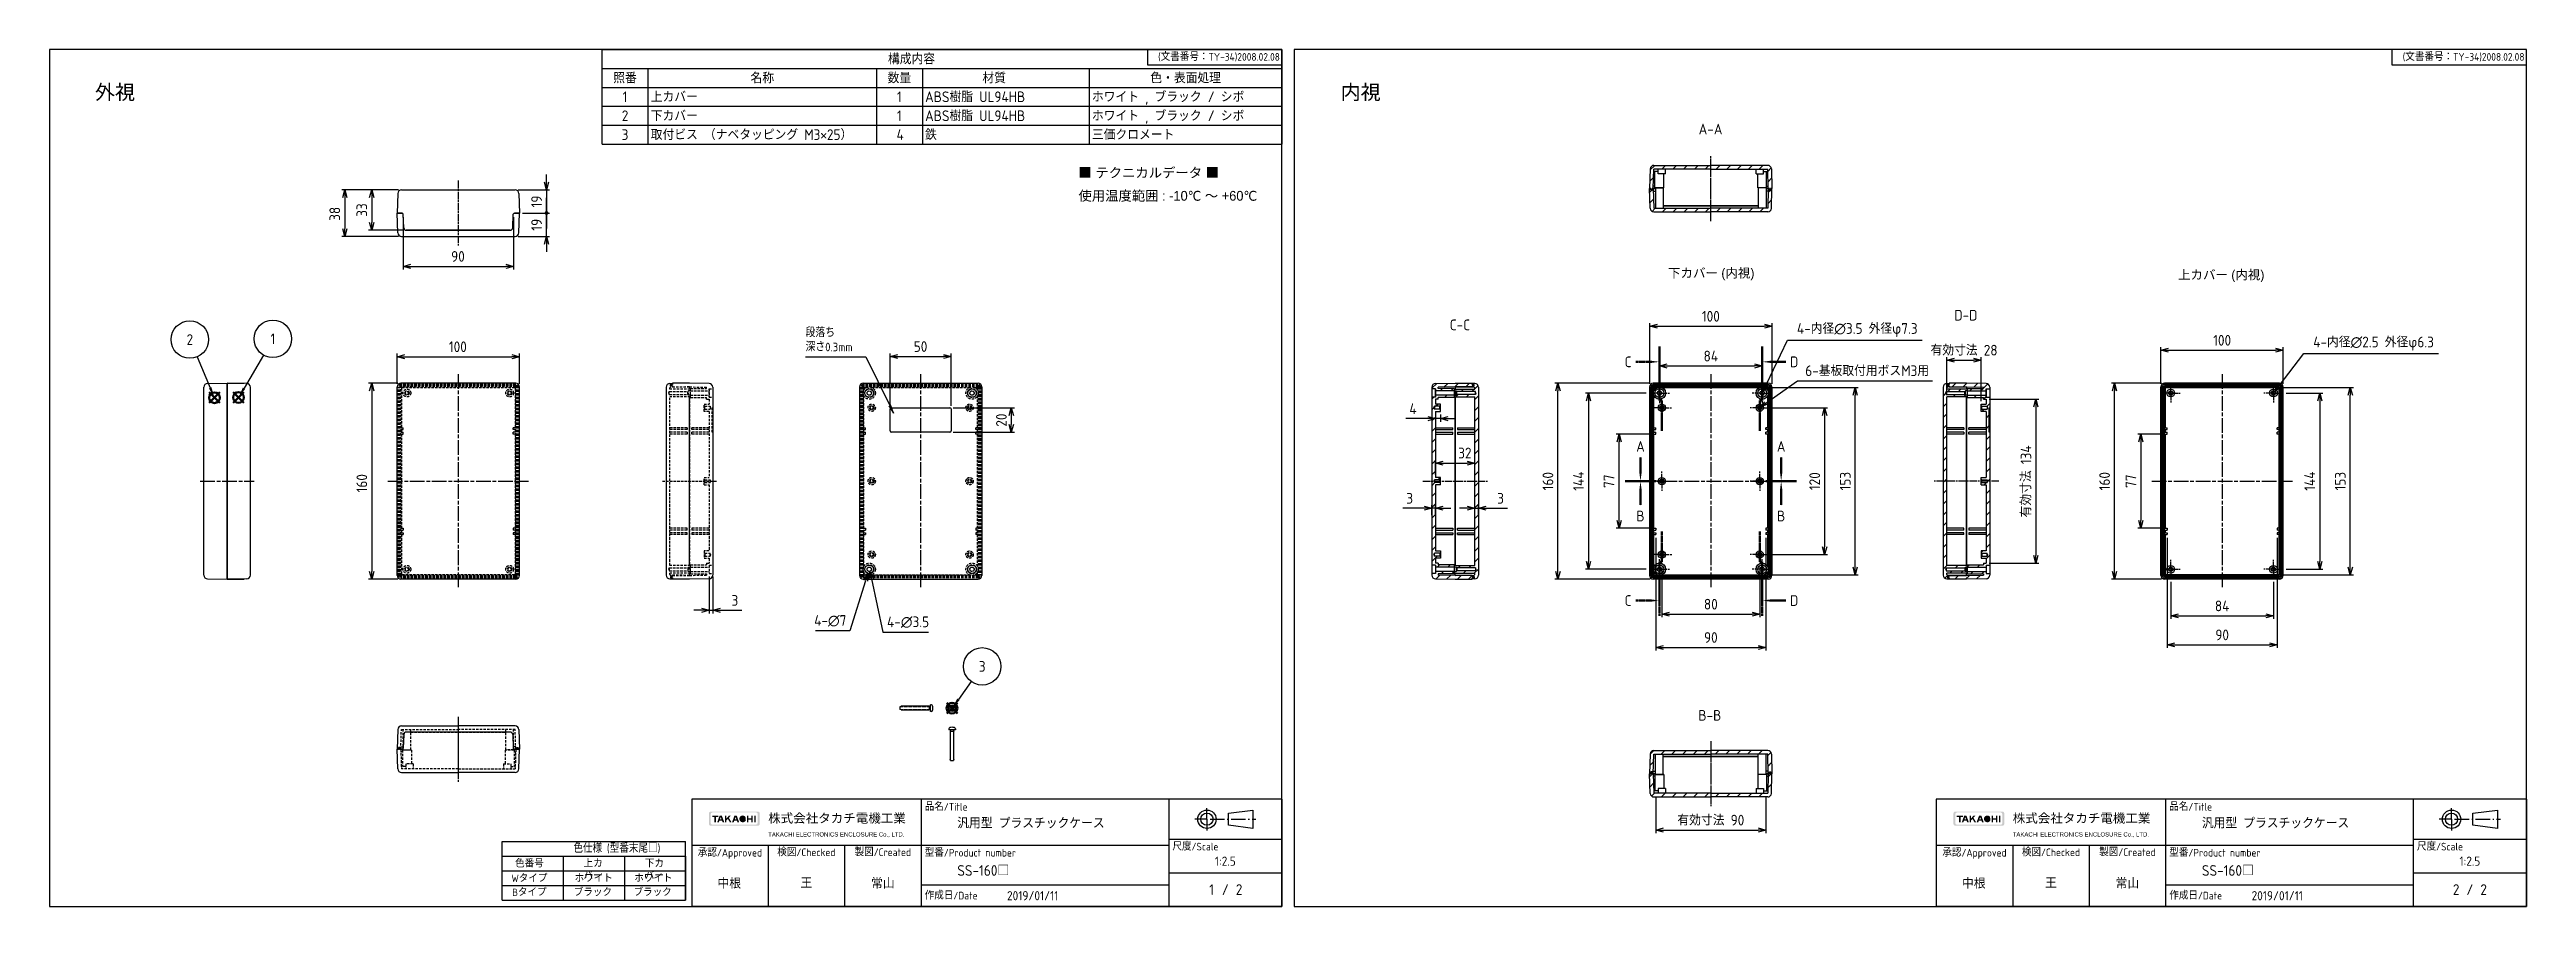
# Model space of a CAD drawing. Header units: millimetres. Extents: x 0 to 2025, y 0 to 700.
import ezdxf
from ezdxf.enums import TextEntityAlignment as Align

# ---------------------------------------------------------------- set-up
doc = ezdxf.new("R2010")
doc.units = ezdxf.units.MM
for name, pattern in [('ACISOTGL', [3, 2, -1]), ('AM_ISO02W050x2', [3.75, 3, -0.75]), ('AM_ISO08W050', [18, 12, -1.5, 3, -1.5]), ('AM_ISO08W050x2', [9, 6, -0.75, 1.5, -0.75]), ('CENTER', [2, 1.25, -0.25, 0.25, -0.25]), ('gen7a', [6.875, 4.75, -0.875, 0.375, -0.875])]:
    doc.linetypes.add(name, pattern=pattern)
doc.layers.add('7A', color=4, linetype='gen7a')
doc.layers.add('RAHM2', color=1, linetype='Continuous')
for name, color, linetype, lineweight in [('AM_10', 7, 'AM_ISO08W050', 50), ('AM_5', 3, 'Continuous', 25), ('AM_7', 4, 'AM_ISO08W050', 25), ('AM_8', 1, 'Continuous', 25), ('Symbol (ISO)', 7, 'Continuous', 18), ('上ｶﾊﾞｰ', 7, 'Continuous', 25), ('上ｶﾊﾞｰ0', 7, 'AM_ISO02W050x2', 13), ('下ｶﾊﾞｰ', 2, 'Continuous', 25), ('ﾋﾞｽ', 8, 'Continuous', 25), ('ﾋﾞｽ0', 8, 'AM_ISO02W050x2', 13)]:
    doc.layers.add(name, color=color, linetype=linetype, lineweight=lineweight)
doc.layers.add('AM_12', color=7, linetype='Continuous', lineweight=50, plot=False)
doc.styles.add('ACISOTS', font='isocp.shx', dxfattribs={"height": 1, "bigfont": 'extfont.shx'})
doc.styles.add('Note Text (TK)', font='')
doc.styles.get("Standard").update_dxf_attribs({"font": 'ISOCP.SHX', "bigfont": 'EXTFONT.SHX'})
doc.styles.add('takachi1', font='', dxfattribs={"height": 2.5})
doc.styles.get('Note Text (TK)').set_extended_font_data('MS PGothic')
doc.styles.get('takachi1').set_extended_font_data('MS PGothic')
doc.dimstyles.new('AM_ISO$0', dxfattribs={"dimtxt": 3.5, "dimasz": 2.5, "dimexe": 1, "dimexo": 1, "dimgap": 1.5, "dimtad": 1, "dimdsep": 46, "dimtxsty": 'Standard', "dimblk": 'OPEN30', "dimcen": 0, "dimclrd": 3, "dimclre": 3, "dimclrt": 2, "dimadec": 0, "dimazin": 2, "dimtp": 0.1, "dimtm": 0.1, "dimtfac": 0.71, "dimtmove": 0, "dimatfit": 3, "dimldrblk": 'OPEN30', "dimfxl": 0, "dimlwd": -1, "dimlwe": -1, "dimarcsym": 0})
doc.dimstyles.new('AM_ISO$3', dxfattribs={"dimtxt": 3.5, "dimasz": 2.5, "dimexe": 1, "dimexo": 1, "dimgap": 1.5, "dimtad": 1, "dimtoh": 1, "dimdsep": 46, "dimtxsty": 'Standard', "dimblk": 'OPEN30', "dimcen": 0, "dimclrd": 3, "dimclre": 3, "dimclrt": 2, "dimadec": 0, "dimazin": 2, "dimtp": 0.1, "dimtm": 0.1, "dimtfac": 0.71, "dimtofl": 0, "dimtmove": 0, "dimatfit": 0, "dimldrblk": 'OPEN30', "dimfxl": 0, "dimlwd": -1, "dimlwe": -1, "dimarcsym": 0})
pattern_1 = [(45, (1229.1175, -25.792), (-4.41942, 4.41942), [])]
pattern_2 = [(45, (1159.204, -95.792), (-4.41942, 4.41942), [])]

msp = doc.modelspace()

# ---------------------------------------------------------------- texts
at = {"char_height": 12, "attachment_point": 1, "style": 'takachi1'}
for s, insert in [('外視', (37.171, 671.228)), ('内視', (1055.574, 671.228))]:
    msp.add_mtext_dynamic_manual_height_columns(s, width=68.25555, gutter_width=12.5, heights=[0], dxfattribs=dict(at, insert=insert))
at = {"char_height": 7.5, "attachment_point": 1, "style": 'takachi1'}
for s, insert, width in [('下カバー (内視)', (1323.159, 521.257), 76.07615), ('上カバー (内視)', (1740.078, 519.792), 77.41741)]:
    msp.add_mtext(s, dxfattribs=dict(at, insert=insert, width=width))
at = {"color": 2, "insert": (463.837, 47.044), "char_height": 6.804, "attachment_point": 5, "style": 'ACISOTS'}
msp.add_mtext('色仕様 (型番末尾□)', dxfattribs=at)
at = {"color": 2, "char_height": 6, "attachment_point": 2, "style": 'ACISOTS'}
for s, insert, width in [('Wタイプ', (392.33, 25.912), 29.12718), ('色番号', (392.33, 37.96), 29.12718), ('上カバー', (444.458, 38.085), 29.12718), ('ホワイト', (444.891, 25.912), 43.27412), ('ホワイト', (493.664, 25.912), 43.27412), ('下カバー', (494.539, 37.955), 29.12718), ('Bタイプ', (392.33, 14.505), 29.12718), ('ブラック', (444.25, 14.464), 43.27412), ('ブラック', (493.103, 14.464), 43.27412)]:
    msp.add_mtext(s, dxfattribs=dict(at, insert=insert, width=width))
at = {"layer": 'Symbol (ISO)', "color": 7, "insert": (841.184, 589.526), "char_height": 8, "width": 155.6261, "attachment_point": 4, "line_spacing_factor": 1.418182, "style": 'Note Text (TK)'}
msp.add_mtext('■ テクニカルデータ ■\\P使用温度範囲 : -10℃ ～ +60℃', dxfattribs=at)

# ---------------------------------------------------------------- blocks, each defined once
blk = doc.blocks.new('TK-A3')
for p, q in [((359, 280), (359, 275)), ((359, 275), (403, 275))]:
    blk.add_line(p, q)
blk.add_lwpolyline([(0, 0), (403, 0), (403, 280), (0, 280)], close=True)
at = {"insert": (402.36, 276.11), "char_height": 2.5, "width": 43.0784, "attachment_point": 9}
blk.add_mtext('(文書番号：TY-34)2008.02.08', dxfattribs=at)
blk = doc.blocks.new('A$C0FAF06CF')
at = {"layer": 'AM_8'}
h = blk.add_hatch(color=1, dxfattribs=at)
edge = h.paths.add_edge_path()
edge.add_line((-8.01, -2.41), (8.01, -2.41))
edge.add_arc((8.01, -1.77), 0.638, 270, 360)
edge.add_line((8.65, -1.77), (8.65, 1.77))
edge.add_arc((8.01, 1.77), 0.638, 0, 90)
edge.add_line((8.01, 2.41), (-8.01, 2.41))
edge.add_arc((-8.01, 1.77), 0.638, 90, 180)
edge.add_line((-8.65, 1.77), (-8.65, -1.77))
edge.add_arc((-8.01, -1.77), 0.638, 180, 270)
edge = h.paths.add_edge_path(flags=16)
edge.add_line((-7.47, 2.09), (7.47, 2.09))
edge.add_arc((7.47, 1.55), 0.542, 0, 90, ccw=False)
edge.add_line((8.01, 1.55), (8.01, -1.55))
edge.add_arc((7.47, -1.55), 0.542, 270, 360, ccw=False)
edge.add_line((7.47, -2.09), (-7.47, -2.09))
edge.add_arc((-7.47, -1.55), 0.542, 180, 270, ccw=False)
edge.add_line((-8.01, -1.55), (-8.01, 1.55))
edge.add_arc((-7.47, 1.55), 0.542, 90, 180, ccw=False)
for points in [[(-5.45, 0.59), (-5.45, 1.04), (-7.53, 1.04), (-7.53, 0.59), (-6.76, 0.59), (-6.76, -1.22), (-6.23, -1.22), (-6.23, 0.59)], [(-3.15, 1.04), (-3.15, -1.22), (-2.67, -1.22), (-2.67, -0.62), (-2.19, -0.1), (-1.52, -1.22), (-0.96, -1.22), (-1.85, 0.27), (-1.14, 1.04), (-1.79, 1.04), (-2.67, 0.09), (-2.67, 1.04)], [(4.3, 1.04), (4.3, -1.22), (4.78, -1.22), (4.78, -0.32), (5.83, -0.32), (5.83, -1.22), (6.3, -1.22), (6.3, 1.04), (5.83, 1.04), (5.83, 0.13), (4.78, 0.13), (4.78, 1.04)], [(7.28, -1.22), (7.28, 1.04), (6.81, 1.04), (6.81, -1.22)]]:
    blk.add_hatch(color=1, dxfattribs=at).paths.add_polyline_path(points)
h = blk.add_hatch(color=1, dxfattribs=at)
h.paths.add_polyline_path([(-5.26, -1.22), (-5.08, -0.73), (-4.16, -0.73), (-3.98, -1.22), (-3.42, -1.22), (-4.25, 1.04), (-4.99, 1.04), (-5.82, -1.22)])
h.paths.add_polyline_path([(-4.33, -0.27), (-4.91, -0.27), (-4.62, 0.52)], flags=16)
h = blk.add_hatch(color=1, dxfattribs=at)
h.paths.add_polyline_path([(-0.2, -1.22), (-0.02, -0.73), (0.91, -0.73), (1.09, -1.22), (1.65, -1.22), (0.82, 1.04), (0.07, 1.04), (-0.76, -1.22)])
h.paths.add_polyline_path([(0.74, -0.27), (0.16, -0.27), (0.45, 0.52)], flags=16)
h = blk.add_hatch(color=1, dxfattribs=at)
edge = h.paths.add_edge_path()
edge.add_ellipse((2.88, -0.09), major_axis=(0, 0.727), ratio=0.867347, start_angle=304.65102, end_angle=609.41092)
edge.add_line((3.47, -0.35), (3.94, -0.55))
edge.add_arc((2.88, -0.09), 1.16, 38.55054, 336.58202, ccw=False)
edge.add_line((3.78, 0.63), (3.4, 0.32))
blk = doc.blocks.new('TK-仕様書(和英併記)NEW')
for p, q in [((0, 35), (-193, 35)), ((-193, 35), (-193, 0)), ((-118, 35), (-118, 0)), ((-37, 35), (-37, 0)), ((0, 35), (0, 0)), ((-17.5, 30.5), (-9.5, 31.5)), ((-17.5, 26.5), (-17.5, 30.5)), ((-9.5, 25.5), (-17.5, 26.5)), ((-9.5, 31.5), (-9.5, 25.5)), ((-193, 20), (-37, 20)), ((-168, 20), (-168, 0)), ((-143, 20), (-143, 0)), ((-37, 22), (0, 22)), ((-37, 11), (0, 11)), ((0, 0), (-193, 0)), ((-37, 7), (-118, 7))]:
    blk.add_line(p, q)
for radius in [3, 2]:
    blk.add_circle((-24.5, 28.5), radius)
at = {"layer": '7A'}
for p, q in [((-24.5, 28.5), (-28.5, 28.5)), ((-24.5, 28.5), (-24.5, 32.07)), ((-24.5, 28.5), (-24.5, 24.79)), ((-23.5, 28.5), (-8.5, 28.5))]:
    blk.add_line(p, q, dxfattribs=at)
at = {"xscale": 0.96, "yscale": 0.96, "zscale": 0.96}
blk.add_blockref('A$C0FAF06CF', (-179.07, 28.69), dxfattribs=at)
at = {"attachment_point": 4}
for s, insert, char_height, width in [('{\\fMS Gothic|b0|i0|c128|p49;株式会社タカチ電機工業}', (-167.99, 28.69), 3, 42.8816), ('{\\fArial|b0|i0|c128|p34;TAKACHI ELECTRONICS ENCLOSURE Co., LTD.}', (-167.99, 23.41), 1.4, 44.4483)]:
    blk.add_mtext(s, dxfattribs=dict(at, insert=insert, char_height=char_height, width=width))
for tag, height, p in [('品名', 3.5, (-106.16, 27.25)), ('TITLE', 2.5, (-106.16, 22.25)), ('型番', 3.5, (-106.14, 11.75))]:
    blk.add_attdef(tag, text='', height=height).set_placement(p, align=Align.MIDDLE_LEFT)
for tag, height, p in [('GEN-TITLE-SCA', 3, (-18.5, 14.79)), ('承認', 3.5, (-180.72, 7.73)), ('検図', 3.5, (-155.5, 7.73)), ('製図', 3.5, (-130.5, 7.73)), ('GEN-TITLE-DAT', 3, (-81.5, 3.5)), ('ページNO.', 3.5, (-23, 5.5)), ('総ページ数', 3.5, (-14, 5.5))]:
    blk.add_attdef(tag, text='', height=height).set_placement(p, align=Align.MIDDLE)
at = {"layer": 'RAHM2', "char_height": 2.5}
for s, insert, width, attachment_point in [('品名/Title', (-116.8, 33.8), 90, 1), ('承認/Approved', (-180.5, 18.8), 22.2154, 2), ('検図/Checked', (-155.5, 18.93), 19.8527, 2), ('製図/Created', (-130.5, 18.96), 19.4456, 2), ('型番/Product number', (-116.8, 18.8), 90, 1), ('尺度/Scale', (-35.8, 20.8), 20, 1), ('作成日/Date', (-116.8, 3.5), 17.8487, 4)]:
    blk.add_mtext(s, dxfattribs=dict(at, insert=insert, width=width, attachment_point=attachment_point))
at = {"layer": 'RAHM2', "color": 0, "insert": (-18.5, 5.5), "char_height": 3.5, "width": 4.4699, "attachment_point": 5}
blk.add_mtext('/', dxfattribs=at)
blk = doc.blocks.new('_Open30')
at = {"color": 0, "linetype": 'ByBlock', "lineweight": -2}
for p, q in [((-1, 0.27), (0, 0)), ((0, 0), (-1, -0.27)), ((0, 0), (-1, 0))]:
    blk.add_line(p, q, dxfattribs=at)
blk = doc.blocks.new('*D16')
at = {"layer": 'AM_5', "color": 3, "transparency": 16777216}
for p, q in [((284.2, 426.9), (284.2, 451.6)), ((290.4, 449.1), (377.9, 449.1)), ((384.2, 426.9), (384.2, 451.6))]:
    blk.add_line(p, q, dxfattribs=at)
at = {"layer": 'Defpoints', "color": 0, "transparency": 16777216}
for p in [(384.2, 449.1), (284.2, 424.4), (384.2, 424.4)]:
    blk.add_point(p, dxfattribs=at)
at = {"layer": 'AM_5', "color": 3, "transparency": 16777216, "xscale": 6.25, "yscale": 6.25, "zscale": 6.25, "rotation": 180}
blk.add_blockref('_Open30', (284.2, 449.1), dxfattribs=at)
at = {"layer": 'AM_5', "color": 3, "transparency": 16777216, "xscale": 6.25, "yscale": 6.25, "zscale": 6.25}
blk.add_blockref('_Open30', (384.2, 449.1), dxfattribs=at)
at = {"layer": 'AM_5', "color": 2, "transparency": 16777216, "insert": (333.8, 457.2), "char_height": 8.75, "attachment_point": 5}
blk.add_mtext('100', dxfattribs=at)
blk = doc.blocks.new('*D17')
at = {"layer": 'AM_5', "color": 3, "transparency": 16777216}
for p, q in [((284.7, 427.4), (260.9, 427.4)), ((263.4, 421.2), (263.4, 273.7)), ((284.7, 267.4), (260.9, 267.4))]:
    blk.add_line(p, q, dxfattribs=at)
at = {"layer": 'Defpoints', "color": 0, "transparency": 16777216}
for p in [(287.2, 427.4), (263.4, 267.4), (287.2, 267.4)]:
    blk.add_point(p, dxfattribs=at)
at = {"layer": 'AM_5', "color": 3, "transparency": 16777216, "xscale": 6.25, "yscale": 6.25, "zscale": 6.25}
for p, rotation in [((263.4, 427.4), 90), ((263.4, 267.4), 270)]:
    blk.add_blockref('_Open30', p, dxfattribs=dict(at, rotation=rotation))
at = {"layer": 'AM_5', "color": 2, "transparency": 16777216, "insert": (255.3, 345.7), "char_height": 8.75, "attachment_point": 5, "rotation": 90}
blk.add_mtext('160', dxfattribs=at)
blk = doc.blocks.new('*D18')
at = {"layer": 'AM_5', "color": 3, "transparency": 16777216}
for p, q in [((285.2, 585.4), (260.9, 585.4)), ((263.4, 579.2), (263.4, 558.7)), ((289.2, 552.4), (260.9, 552.4))]:
    blk.add_line(p, q, dxfattribs=at)
at = {"layer": 'Defpoints', "color": 0, "transparency": 16777216}
for p in [(287.7, 585.4), (263.4, 552.4), (291.7, 552.4)]:
    blk.add_point(p, dxfattribs=at)
at = {"layer": 'AM_5', "color": 3, "transparency": 16777216, "xscale": 6.25, "yscale": 6.25, "zscale": 6.25}
for p, rotation in [((263.4, 585.4), 90), ((263.4, 552.4), 270)]:
    blk.add_blockref('_Open30', p, dxfattribs=dict(at, rotation=rotation))
at = {"layer": 'AM_5', "color": 2, "transparency": 16777216, "insert": (255.3, 568.9), "char_height": 8.75, "attachment_point": 5, "rotation": 90}
blk.add_mtext('33', dxfattribs=at)
blk = doc.blocks.new('*D19')
at = {"layer": 'AM_5', "color": 3, "transparency": 16777216}
for p, q in [((285.2, 585.4), (238.9, 585.4)), ((241.4, 579.2), (241.4, 553.7)), ((285.2, 547.4), (238.9, 547.4))]:
    blk.add_line(p, q, dxfattribs=at)
at = {"layer": 'Defpoints', "color": 0, "transparency": 16777216}
for p in [(287.7, 585.4), (241.4, 547.4), (287.7, 547.4)]:
    blk.add_point(p, dxfattribs=at)
at = {"layer": 'AM_5', "color": 3, "transparency": 16777216, "xscale": 6.25, "yscale": 6.25, "zscale": 6.25}
for p, rotation in [((241.4, 585.4), 90), ((241.4, 547.4), 270)]:
    blk.add_blockref('_Open30', p, dxfattribs=dict(at, rotation=rotation))
at = {"layer": 'AM_5', "color": 2, "transparency": 16777216, "insert": (233.2, 565.8), "char_height": 8.75, "attachment_point": 5, "rotation": 90}
blk.add_mtext('38', dxfattribs=at)
blk = doc.blocks.new('GENDOT')
blk.add_line((0, 0), (-1, 0))
at = {"const_width": 0.25}
blk.add_lwpolyline([(-0.125, 0, 1), (0.125, 0, 1)], format="xyb", close=True, dxfattribs=at)
blk = doc.blocks.new('*D20')
at = {"layer": 'AM_5', "color": 3, "transparency": 16777216}
for p, q in [((406.3, 591.7), (406.3, 597.9)), ((383.2, 585.4), (408.8, 585.4)), ((406.3, 585.4), (406.3, 566.4)), ((386.7, 566.4), (408.8, 566.4)), ((406.3, 560.2), (406.3, 553.9))]:
    blk.add_line(p, q, dxfattribs=at)
at = {"layer": 'Defpoints', "color": 0, "transparency": 16777216}
for p in [(380.7, 585.4), (384.2, 566.4), (406.3, 566.4)]:
    blk.add_point(p, dxfattribs=at)
at = {"layer": 'AM_5', "color": 3, "transparency": 16777216, "xscale": 6.25, "yscale": 6.25, "zscale": 6.25}
for name, p, rotation in [('_Open30', (406.3, 585.4), 270), ('GENDOT', (406.3, 566.4), 90)]:
    blk.add_blockref(name, p, dxfattribs=dict(at, rotation=rotation))
at = {"layer": 'AM_5', "color": 2, "transparency": 16777216, "insert": (398.2, 575.9), "char_height": 8.75, "attachment_point": 5, "rotation": 90}
blk.add_mtext('19', dxfattribs=at)
blk = doc.blocks.new('*D21')
at = {"layer": 'AM_5', "color": 3, "transparency": 16777216}
for p, q in [((406.3, 572.7), (406.3, 578.9)), ((383.2, 547.4), (408.8, 547.4)), ((386.7, 566.4), (408.8, 566.4)), ((406.3, 547.4), (406.3, 566.4)), ((406.3, 541.2), (406.3, 534.9))]:
    blk.add_line(p, q, dxfattribs=at)
at = {"layer": 'Defpoints', "color": 0, "transparency": 16777216}
for p in [(380.7, 547.4), (384.2, 566.4), (406.3, 566.4)]:
    blk.add_point(p, dxfattribs=at)
at = {"layer": 'AM_5', "color": 3, "transparency": 16777216, "xscale": 6.25, "yscale": 6.25, "zscale": 6.25}
for name, p, rotation in [('GENDOT', (406.3, 566.4), 270), ('_Open30', (406.3, 547.4), 90)]:
    blk.add_blockref(name, p, dxfattribs=dict(at, rotation=rotation))
at = {"layer": 'AM_5', "color": 2, "transparency": 16777216, "insert": (398.2, 556.9), "char_height": 8.75, "attachment_point": 5, "rotation": 90}
blk.add_mtext('19', dxfattribs=at)
blk = doc.blocks.new('*D22')
at = {"layer": 'AM_5', "color": 3, "transparency": 16777216}
for p, q in [((289.2, 563), (289.2, 520.4)), ((379.2, 563), (379.2, 520.4)), ((295.4, 522.9), (372.9, 522.9))]:
    blk.add_line(p, q, dxfattribs=at)
at = {"layer": 'Defpoints', "color": 0, "transparency": 16777216}
for p in [(289.2, 565.5), (379.2, 565.5), (379.2, 522.9)]:
    blk.add_point(p, dxfattribs=at)
at = {"layer": 'AM_5', "color": 3, "transparency": 16777216, "xscale": 6.25, "yscale": 6.25, "zscale": 6.25, "rotation": 180}
blk.add_blockref('_Open30', (289.2, 522.9), dxfattribs=at)
at = {"layer": 'AM_5', "color": 3, "transparency": 16777216, "xscale": 6.25, "yscale": 6.25, "zscale": 6.25}
blk.add_blockref('_Open30', (379.2, 522.9), dxfattribs=at)
at = {"layer": 'AM_5', "color": 2, "transparency": 16777216, "insert": (333.9, 531), "char_height": 8.75, "attachment_point": 5}
blk.add_mtext('90', dxfattribs=at)
blk = doc.blocks.new('*D23')
at = {"layer": 'AM_5', "color": 3, "transparency": 16777216}
for p, q in [((687.2, 408.9), (687.2, 451.8)), ((693.4, 449.3), (730.9, 449.3)), ((737.2, 408.9), (737.2, 451.8))]:
    blk.add_line(p, q, dxfattribs=at)
at = {"layer": 'Defpoints', "color": 0, "transparency": 16777216}
for p in [(737.2, 449.3), (687.2, 406.4), (737.2, 406.4)]:
    blk.add_point(p, dxfattribs=at)
at = {"layer": 'AM_5', "color": 3, "transparency": 16777216, "xscale": 6.25, "yscale": 6.25, "zscale": 6.25, "rotation": 180}
blk.add_blockref('_Open30', (687.2, 449.3), dxfattribs=at)
at = {"layer": 'AM_5', "color": 3, "transparency": 16777216, "xscale": 6.25, "yscale": 6.25, "zscale": 6.25}
blk.add_blockref('_Open30', (737.2, 449.3), dxfattribs=at)
at = {"layer": 'AM_5', "color": 2, "transparency": 16777216, "insert": (712.1, 457.4), "char_height": 8.75, "attachment_point": 5}
blk.add_mtext('50', dxfattribs=at)
blk = doc.blocks.new('*D24')
at = {"layer": 'AM_5', "color": 3, "transparency": 16777216}
for p, q in [((738.7, 407.4), (788.8, 407.4)), ((738.7, 387.4), (788.8, 387.4)), ((786.3, 401.2), (786.3, 393.7))]:
    blk.add_line(p, q, dxfattribs=at)
at = {"layer": 'Defpoints', "color": 0, "transparency": 16777216}
for p in [(736.2, 407.4), (736.2, 387.4), (786.3, 387.4)]:
    blk.add_point(p, dxfattribs=at)
at = {"layer": 'AM_5', "color": 3, "transparency": 16777216, "xscale": 6.25, "yscale": 6.25, "zscale": 6.25}
for p, rotation in [((786.3, 407.4), 90), ((786.3, 387.4), 270)]:
    blk.add_blockref('_Open30', p, dxfattribs=dict(at, rotation=rotation))
at = {"layer": 'AM_5', "color": 2, "transparency": 16777216, "insert": (778.2, 397.3), "char_height": 8.75, "attachment_point": 5, "rotation": 90}
blk.add_mtext('20', dxfattribs=at)
blk = doc.blocks.new('*D25')
at = {"layer": 'AM_5', "color": 3, "transparency": 16777216}
for p, q in [((667.2, 266.1), (654.3, 225.2)), ((654.3, 225.2), (626.1, 225.2))]:
    blk.add_line(p, q, dxfattribs=at)
at = {"layer": 'Defpoints', "color": 0, "transparency": 16777216}
for p in [(669.1, 272.1), (671.2, 278.8)]:
    blk.add_point(p, dxfattribs=at)
at = {"layer": 'AM_5', "color": 3, "transparency": 16777216, "xscale": 6.25, "yscale": 6.25, "zscale": 6.25, "rotation": 72.50280415243935}
blk.add_blockref('_Open30', (669.1, 272.1), dxfattribs=at)
at = {"layer": 'AM_5', "color": 2, "transparency": 16777216, "insert": (638.3, 233.3), "char_height": 8.75, "attachment_point": 5}
blk.add_mtext('4-∅7', dxfattribs=at)
blk = doc.blocks.new('*D26')
at = {"layer": 'AM_5', "color": 3, "transparency": 16777216}
for p, q in [((671.9, 267.6), (681.3, 224)), ((681.3, 224), (718.7, 224))]:
    blk.add_line(p, q, dxfattribs=at)
at = {"layer": 'Defpoints', "color": 0, "transparency": 16777216}
for p in [(669.8, 277.1), (670.5, 273.7)]:
    blk.add_point(p, dxfattribs=at)
at = {"layer": 'AM_5', "color": 3, "transparency": 16777216, "xscale": 6.25, "yscale": 6.25, "zscale": 6.25, "rotation": 102.282517572689}
blk.add_blockref('_Open30', (670.5, 273.7), dxfattribs=at)
at = {"layer": 'AM_5', "color": 2, "transparency": 16777216, "insert": (701.9, 232.2), "char_height": 8.75, "attachment_point": 5}
blk.add_mtext('4-∅3.5', dxfattribs=at)
blk = doc.blocks.new('*S13')
at = {"layer": 'AM_5', "color": 3}
for p, q in [((360.1, 475.8), (409.4, 475.8)), ((409.4, 475.8), (428.9, 436.1))]:
    blk.add_line(p, q, dxfattribs=at)
at = {"layer": 'AM_5', "color": 3, "linetype": 'Continuous'}
for p, q in [((428.1, 435.7), (432, 429.8)), ((428.9, 436.1), (432, 429.8)), ((432, 429.8), (429.7, 436.5))]:
    blk.add_line(p, q, dxfattribs=at)
at = {"layer": 'AM_5', "color": 2, "insert": (360.1, 480.2), "char_height": 7, "attachment_point": 7, "style": 'ACISOTS'}
blk.add_mtext('段落ち\\P深さ0.3mm', dxfattribs=at)
blk = doc.blocks.new('*S39')
at = {"layer": 'AM_12', "color": 4}
for p, q in [((150.1, 411.4), (158.9, 420.2)), ((150.1, 420.2), (158.9, 411.4))]:
    blk.add_line(p, q, dxfattribs=at)
blk.add_circle((154.5, 415.8), 4.38, dxfattribs=at)
blk = doc.blocks.new('*S40')
at = {"layer": 'AM_12', "color": 4}
for p, q in [((130.4, 411.3), (139.1, 420)), ((130.4, 420), (139.1, 411.3))]:
    blk.add_line(p, q, dxfattribs=at)
blk.add_circle((134.8, 415.6), 4.38, dxfattribs=at)
blk = doc.blocks.new('A$C1E021441')
at = {"layer": 'ﾋﾞｽ'}
for p, q in [((-1.8, -0.4), (-1.8, 0.4)), ((-1.8, 0.4), (-1.6, 0.4)), ((-0.4, 1.8), (0.4, 1.8)), ((-0.4, 1.6), (-0.4, 1.8)), ((0.4, 1.8), (0.4, 1.6)), ((1.6, 0.4), (1.8, 0.4)), ((1.8, 0.4), (1.8, -0.4)), ((-1.6, -0.4), (-1.8, -0.4)), ((-0.4, -1.8), (-0.4, -1.6)), ((0.4, -1.8), (-0.4, -1.8)), ((0.4, -1.6), (0.4, -1.8)), ((1.8, -0.4), (1.6, -0.4))]:
    blk.add_line(p, q, dxfattribs=at)
blk.add_circle((0, 0), 2.75, dxfattribs=at)
for centre, start, end in [((-1.6, 1.6), 270, 0), ((1.6, 1.6), 180, 270), ((-1.6, -1.6), 0, 90), ((1.6, -1.6), 90, 180)]:
    blk.add_arc(centre, 1.15, start, end, dxfattribs=at)
blk = doc.blocks.new('A$C63FB3737')
at = {"layer": 'ﾋﾞｽ'}
for p, q in [((-1.5, 23.9), (-1.2, 25)), ((-1.5, 23.9), (-1.5, 1.2)), ((1.2, 25), (-1.2, 25)), ((1.2, 25), (1.5, 23.9)), ((1.5, 1.2), (1.5, 23.9)), ((-2.7, -0.8), (-2.7, 0)), ((-2.7, 0), (2.7, 0)), ((-1.2, 0.1), (-1.5, 1.2)), ((1.5, 1.2), (-1.5, 1.2)), ((1.2, 0.1), (1.5, 1.2)), ((2.7, -0.8), (2.7, 0))]:
    blk.add_line(p, q, dxfattribs=at)
for centre, radius, start, end in [((-1.3, 0.1), 0.1, 270, 13.4957), ((1.3, 0.1), 0.1, 166.5043, 270), ((-1.7, -0.8), 1, 185, 253.743), ((0, 5), 7, 253.743, 286.257), ((1.7, -0.8), 1, 286.257, 355)]:
    blk.add_arc(centre, radius, start, end, dxfattribs=at)
at = {"layer": 'ﾋﾞｽ0'}
for p, q in [((-1.2, 0), (-1.2, 25)), ((1.2, 0), (1.2, 25))]:
    blk.add_line(p, q, dxfattribs=at)
blk = doc.blocks.new('*S41')
at = {"layer": 'AM_12', "color": 4}
for p, q in [((733.5, 157.7), (742.2, 166.4)), ((733.5, 166.4), (742.2, 157.7))]:
    blk.add_line(p, q, dxfattribs=at)
blk.add_circle((737.8, 162), 4.38, dxfattribs=at)
blk = doc.blocks.new('*S42')
at = {"color": 7}
for p, q in [((451.7, 622.8), (451.7, 700)), ((451.7, 700), (1007.5, 700)), ((1007.5, 700), (1007.5, 622.8)), ((451.7, 622.8), (1007.5, 622.8))]:
    blk.add_line(p, q, dxfattribs=at)
at = {"color": 1}
for p, q in [((464.7, 700), (1007.5, 700)), ((451.7, 684.6), (1007.5, 684.6)), ((451.7, 669.1), (1007.5, 669.1)), ((489.2, 684.6), (489.2, 669.1)), ((489.2, 669.1), (489.2, 653.7)), ((676.1, 684.6), (676.1, 669.1)), ((676.1, 669.1), (676.1, 653.7)), ((713.6, 684.6), (713.6, 669.1)), ((713.6, 669.1), (713.6, 653.7)), ((850, 684.6), (850, 669.1)), ((850, 669.1), (850, 653.7)), ((451.7, 653.7), (1007.5, 653.7)), ((489.2, 653.7), (489.2, 638.2)), ((676.1, 653.7), (676.1, 638.2)), ((713.6, 653.7), (713.6, 638.2)), ((850, 653.7), (850, 638.2)), ((451.7, 638.2), (1007.5, 638.2)), ((489.2, 638.2), (489.2, 622.8)), ((676.1, 638.2), (676.1, 622.8)), ((713.6, 638.2), (713.6, 622.8)), ((850, 638.2), (850, 622.8))]:
    blk.add_line(p, q, dxfattribs=at)
at = {"color": 2, "insert": (704.7, 692.3), "char_height": 8.75, "attachment_point": 5, "style": 'ACISOTS'}
blk.add_mtext('構成内容', dxfattribs=at)
at = {"color": 2, "char_height": 8.75, "style": 'ACISOTS'}
for s, insert, width, attachment_point in [('照番', (470.5, 681.2), 33, 2), ('名称', (582.7, 681.2), 182.376, 2), ('数量', (694.8, 681.2), 33, 2), ('材質', (772.3, 681.2), 126.309, 2), ('色・表面処理', (928.8, 681.2), 153, 2), ('2', (470.5, 650.3), 33, 2), ('1', (470.5, 665.8), 33, 2), ('上カバー', (491.5, 665.8), 182.376, 1), ('下カバー', (491.5, 650.3), 182.376, 1), ('1', (694.8, 665.8), 33, 2), ('1', (694.8, 650.3), 33, 2), ('ABS樹脂 UL94HB', (715.8, 665.8), 184.107, 1), ('ABS樹脂 UL94HB', (715.8, 650.3), 184.765, 1), ('ホワイト , ブラック / シボ', (852.2, 665.8), 153, 1), ('ホワイト , ブラック / シボ', (852.2, 650.3), 153, 1), ('3', (470.5, 634.9), 33, 2), ('取付ビス （ナベタッピング M3×25）', (491.5, 634.9), 182.376, 1), ('4', (695.4, 634.9), 33, 2), ('鉄', (715.8, 634.9), 126.309, 1), ('三価クロメート', (852.2, 634.9), 153, 1)]:
    blk.add_mtext(s, dxfattribs=dict(at, insert=insert, width=width, attachment_point=attachment_point))
blk = doc.blocks.new('*S43')
at = {"layer": 'AM_5'}
blk.add_line((174.9, 450.4), (159, 423.4), dxfattribs=at)
at = {"layer": 'AM_5', "color": 3}
blk.add_circle((182.6, 463.7), 15.3, dxfattribs=at)
at = {"layer": 'AM_5', "linetype": 'Continuous'}
blk.add_trace([(158, 423.9), (160, 422.8), (154.6, 415.8)], dxfattribs=at)
at = {"layer": 'AM_5', "color": 7, "insert": (182.6, 463.7), "char_height": 8.75, "attachment_point": 5, "style": 'ACISOTS'}
blk.add_mtext('1', dxfattribs=at)
blk = doc.blocks.new('*S44')
at = {"layer": 'AM_5'}
blk.add_line((120.7, 449), (131.4, 423.7), dxfattribs=at)
at = {"layer": 'AM_5', "color": 3}
blk.add_circle((114.7, 463.1), 15.3, dxfattribs=at)
at = {"layer": 'AM_5', "linetype": 'Continuous'}
blk.add_trace([(130.3, 423.2), (132.4, 424.1), (134.8, 415.6)], dxfattribs=at)
at = {"layer": 'AM_5', "color": 7, "insert": (114.7, 463.1), "char_height": 8.75, "attachment_point": 5, "style": 'ACISOTS'}
blk.add_mtext('2', dxfattribs=at)
blk = doc.blocks.new('*S45')
at = {"layer": 'AM_5'}
blk.add_line((753.5, 183.7), (743, 169.1), dxfattribs=at)
at = {"layer": 'AM_5', "color": 3}
blk.add_circle((762.5, 196.1), 15.3, dxfattribs=at)
at = {"layer": 'AM_5', "linetype": 'Continuous'}
blk.add_trace([(742.1, 169.8), (743.9, 168.4), (737.9, 162)], dxfattribs=at)
at = {"layer": 'AM_5', "color": 7, "insert": (762.5, 196.1), "char_height": 8.75, "attachment_point": 5, "style": 'ACISOTS'}
blk.add_mtext('3', dxfattribs=at)
blk = doc.blocks.new('*D27')
at = {"layer": 'AM_5', "color": 3, "transparency": 16777216}
for p, q in [((539.2, 269.4), (539.2, 239.4)), ((542.2, 269.4), (542.2, 239.4)), ((532.9, 241.9), (526.7, 241.9)), ((539.2, 241.9), (542.2, 241.9)), ((548.4, 241.9), (566, 241.9))]:
    blk.add_line(p, q, dxfattribs=at)
at = {"layer": 'Defpoints', "color": 0, "transparency": 16777216}
for p in [(539.2, 271.9), (542.2, 271.9), (542.2, 241.9)]:
    blk.add_point(p, dxfattribs=at)
at = {"layer": 'AM_5', "color": 3, "transparency": 16777216, "xscale": 6.25, "yscale": 6.25, "zscale": 6.25}
blk.add_blockref('_Open30', (539.2, 241.9), dxfattribs=at)
at = {"layer": 'AM_5', "color": 3, "transparency": 16777216, "xscale": 6.25, "yscale": 6.25, "zscale": 6.25, "rotation": 180}
blk.add_blockref('_Open30', (542.2, 241.9), dxfattribs=at)
at = {"layer": 'AM_5', "color": 2, "transparency": 16777216, "insert": (560.3, 250), "char_height": 8.75, "attachment_point": 5}
blk.add_mtext('3', dxfattribs=at)
blk = doc.blocks.new('*D28')
at = {"layer": 'AM_5', "color": 3, "transparency": 16777216}
for p, q in [((1403.2, 411), (1429, 429.5)), ((1429, 429.5), (1539.3, 429.5))]:
    blk.add_line(p, q, dxfattribs=at)
at = {"layer": 'Defpoints', "color": 0, "transparency": 16777216}
for p in [(1397.2, 406.7), (1399.1, 408.1)]:
    blk.add_point(p, dxfattribs=at)
at = {"layer": 'AM_5', "color": 3, "transparency": 16777216, "xscale": 5, "yscale": 5, "zscale": 5, "rotation": 215.598495789572}
blk.add_blockref('_Open30', (1399.1, 408.1), dxfattribs=at)
at = {"layer": 'AM_5', "color": 2, "transparency": 16777216, "insert": (1486, 437.6), "char_height": 8.75, "attachment_point": 5}
blk.add_mtext('6-基板取付用ボスM3用', dxfattribs=at)
blk = doc.blocks.new('*D29')
at = {"layer": 'AM_5', "color": 3, "transparency": 16777216}
for p, q in [((1126.9, 398.5), (1108.8, 398.5)), ((1133.2, 401.9), (1133.2, 396)), ((1137.2, 398.5), (1133.2, 398.5)), ((1137.2, 401.9), (1137.2, 396)), ((1143.4, 398.5), (1149.7, 398.5))]:
    blk.add_line(p, q, dxfattribs=at)
at = {"layer": 'Defpoints', "color": 0, "transparency": 16777216}
for p in [(1133.2, 404.4), (1133.2, 398.5), (1137.2, 404.4)]:
    blk.add_point(p, dxfattribs=at)
at = {"layer": 'AM_5', "color": 3, "transparency": 16777216, "xscale": 6.25, "yscale": 6.25, "zscale": 6.25}
blk.add_blockref('_Open30', (1133.2, 398.5), dxfattribs=at)
at = {"layer": 'AM_5', "color": 3, "transparency": 16777216, "xscale": 6.25, "yscale": 6.25, "zscale": 6.25, "rotation": 180}
blk.add_blockref('_Open30', (1137.2, 398.5), dxfattribs=at)
at = {"layer": 'AM_5', "color": 2, "transparency": 16777216, "insert": (1114.7, 406.6), "char_height": 8.75, "attachment_point": 5}
blk.add_mtext('4', dxfattribs=at)
blk = doc.blocks.new('*D30')
at = {"layer": 'AM_5', "color": 3, "transparency": 16777216}
for p, q in [((1133.2, 352.9), (1133.2, 364.7)), ((1165.2, 349.9), (1165.2, 364.7)), ((1139.4, 362.2), (1158.9, 362.2))]:
    blk.add_line(p, q, dxfattribs=at)
at = {"layer": 'Defpoints', "color": 0, "transparency": 16777216}
for p in [(1133.2, 350.4), (1165.2, 362.2), (1165.2, 347.4)]:
    blk.add_point(p, dxfattribs=at)
at = {"layer": 'AM_5', "color": 3, "transparency": 16777216, "xscale": 6.25, "yscale": 6.25, "zscale": 6.25, "rotation": 180}
blk.add_blockref('_Open30', (1133.2, 362.2), dxfattribs=at)
at = {"layer": 'AM_5', "color": 3, "transparency": 16777216, "xscale": 6.25, "yscale": 6.25, "zscale": 6.25}
blk.add_blockref('_Open30', (1165.2, 362.2), dxfattribs=at)
at = {"layer": 'AM_5', "color": 2, "transparency": 16777216, "insert": (1157.1, 370.4), "char_height": 8.75, "attachment_point": 5}
blk.add_mtext('32', dxfattribs=at)
blk = doc.blocks.new('*D31')
at = {"layer": 'AM_5', "color": 3, "transparency": 16777216}
for p, q in [((1123.9, 325.3), (1106.3, 325.3)), ((1130.2, 319.6), (1130.2, 327.8)), ((1133.2, 325.3), (1130.2, 325.3)), ((1133.2, 319.6), (1133.2, 327.8)), ((1139.4, 325.3), (1145.7, 325.3))]:
    blk.add_line(p, q, dxfattribs=at)
at = {"layer": 'Defpoints', "color": 0, "transparency": 16777216}
for p in [(1130.2, 325.3), (1130.2, 317.1), (1133.2, 317.1)]:
    blk.add_point(p, dxfattribs=at)
at = {"layer": 'AM_5', "color": 3, "transparency": 16777216, "xscale": 6.25, "yscale": 6.25, "zscale": 6.25}
blk.add_blockref('_Open30', (1130.2, 325.3), dxfattribs=at)
at = {"layer": 'AM_5', "color": 3, "transparency": 16777216, "xscale": 6.25, "yscale": 6.25, "zscale": 6.25, "rotation": 180}
blk.add_blockref('_Open30', (1133.2, 325.3), dxfattribs=at)
at = {"layer": 'AM_5', "color": 2, "transparency": 16777216, "insert": (1112, 333.4), "char_height": 8.75, "attachment_point": 5}
blk.add_mtext('3', dxfattribs=at)
blk = doc.blocks.new('*D32')
at = {"layer": 'AM_5', "color": 3, "transparency": 16777216}
for p, q in [((1158.9, 325.3), (1152.7, 325.3)), ((1165.2, 319.6), (1165.2, 327.8)), ((1165.2, 325.3), (1168.2, 325.3)), ((1168.2, 319.6), (1168.2, 327.8)), ((1174.4, 325.3), (1192, 325.3))]:
    blk.add_line(p, q, dxfattribs=at)
at = {"layer": 'Defpoints', "color": 0, "transparency": 16777216}
for p in [(1168.2, 325.3), (1165.2, 317.1), (1168.2, 317.1)]:
    blk.add_point(p, dxfattribs=at)
at = {"layer": 'AM_5', "color": 3, "transparency": 16777216, "xscale": 6.25, "yscale": 6.25, "zscale": 6.25}
blk.add_blockref('_Open30', (1165.2, 325.3), dxfattribs=at)
at = {"layer": 'AM_5', "color": 3, "transparency": 16777216, "xscale": 6.25, "yscale": 6.25, "zscale": 6.25, "rotation": 180}
blk.add_blockref('_Open30', (1168.2, 325.3), dxfattribs=at)
at = {"layer": 'AM_5', "color": 2, "transparency": 16777216, "insert": (1186.3, 333.4), "char_height": 8.75, "attachment_point": 5}
blk.add_mtext('3', dxfattribs=at)
blk = doc.blocks.new('*D33')
at = {"layer": 'AM_5', "color": 3, "transparency": 16777216}
for p, q in [((1726.2, 426.9), (1726.2, 456.9)), ((1732.4, 454.4), (1819.9, 454.4)), ((1826.2, 426.9), (1826.2, 456.9))]:
    blk.add_line(p, q, dxfattribs=at)
at = {"layer": 'Defpoints', "color": 0, "transparency": 16777216}
for p in [(1826.2, 454.4), (1726.2, 424.4), (1826.2, 424.4)]:
    blk.add_point(p, dxfattribs=at)
at = {"layer": 'AM_5', "color": 3, "transparency": 16777216, "xscale": 6.25, "yscale": 6.25, "zscale": 6.25, "rotation": 180}
blk.add_blockref('_Open30', (1726.2, 454.4), dxfattribs=at)
at = {"layer": 'AM_5', "color": 3, "transparency": 16777216, "xscale": 6.25, "yscale": 6.25, "zscale": 6.25}
blk.add_blockref('_Open30', (1826.2, 454.4), dxfattribs=at)
at = {"layer": 'AM_5', "color": 2, "transparency": 16777216, "insert": (1776.2, 462.5), "char_height": 8.75, "attachment_point": 5}
blk.add_mtext('100', dxfattribs=at)
blk = doc.blocks.new('*D34')
at = {"layer": 'AM_5', "color": 3, "transparency": 16777216}
for p, q in [((1726.7, 427.4), (1685.7, 427.4)), ((1688.2, 273.7), (1688.2, 421.2)), ((1726.7, 267.4), (1685.7, 267.4))]:
    blk.add_line(p, q, dxfattribs=at)
at = {"layer": 'Defpoints', "color": 0, "transparency": 16777216}
for p in [(1688.2, 427.4), (1729.2, 427.4), (1729.2, 267.4)]:
    blk.add_point(p, dxfattribs=at)
at = {"layer": 'AM_5', "color": 3, "transparency": 16777216, "xscale": 6.25, "yscale": 6.25, "zscale": 6.25}
for p, rotation in [((1688.2, 427.4), 90), ((1688.2, 267.4), 270)]:
    blk.add_blockref('_Open30', p, dxfattribs=dict(at, rotation=rotation))
at = {"layer": 'AM_5', "color": 2, "transparency": 16777216, "insert": (1680.1, 347.4), "char_height": 8.75, "attachment_point": 5, "rotation": 90}
blk.add_mtext('160', dxfattribs=at)
blk = doc.blocks.new('*D35')
at = {"layer": 'AM_5', "color": 3, "transparency": 16777216}
for p, q in [((1734.2, 265.1), (1734.2, 234.9)), ((1818.2, 265.1), (1818.2, 234.9)), ((1740.4, 237.4), (1811.9, 237.4))]:
    blk.add_line(p, q, dxfattribs=at)
at = {"layer": 'Defpoints', "color": 0, "transparency": 16777216}
for p in [(1734.2, 267.6), (1818.2, 267.6), (1818.2, 237.4)]:
    blk.add_point(p, dxfattribs=at)
at = {"layer": 'AM_5', "color": 3, "transparency": 16777216, "xscale": 6.25, "yscale": 6.25, "zscale": 6.25, "rotation": 180}
blk.add_blockref('_Open30', (1734.2, 237.4), dxfattribs=at)
at = {"layer": 'AM_5', "color": 3, "transparency": 16777216, "xscale": 6.25, "yscale": 6.25, "zscale": 6.25}
blk.add_blockref('_Open30', (1818.2, 237.4), dxfattribs=at)
at = {"layer": 'AM_5', "color": 2, "transparency": 16777216, "insert": (1776.2, 245.5), "char_height": 8.75, "attachment_point": 5}
blk.add_mtext('84', dxfattribs=at)
blk = doc.blocks.new('*D36')
at = {"layer": 'AM_5', "color": 3, "transparency": 16777216}
for p, q in [((1828.5, 419.4), (1858.5, 419.4)), ((1856, 413.2), (1856, 281.7)), ((1828.5, 275.4), (1858.5, 275.4))]:
    blk.add_line(p, q, dxfattribs=at)
at = {"layer": 'Defpoints', "color": 0, "transparency": 16777216}
for p in [(1826, 419.4), (1826, 275.4), (1856, 275.4)]:
    blk.add_point(p, dxfattribs=at)
at = {"layer": 'AM_5', "color": 3, "transparency": 16777216, "xscale": 6.25, "yscale": 6.25, "zscale": 6.25}
for p, rotation in [((1856, 419.4), 90), ((1856, 275.4), 270)]:
    blk.add_blockref('_Open30', p, dxfattribs=dict(at, rotation=rotation))
at = {"layer": 'AM_5', "color": 2, "transparency": 16777216, "insert": (1847.8, 347.4), "char_height": 8.75, "attachment_point": 5, "rotation": 90}
blk.add_mtext('144', dxfattribs=at)
blk = doc.blocks.new('*D37')
at = {"layer": 'AM_5', "color": 3, "transparency": 16777216}
for p, q in [((1731.2, 301.2), (1731.2, 211.2)), ((1821.2, 301.2), (1821.2, 211.2)), ((1737.4, 213.7), (1814.9, 213.7))]:
    blk.add_line(p, q, dxfattribs=at)
at = {"layer": 'Defpoints', "color": 0, "transparency": 16777216}
for p in [(1731.2, 303.7), (1821.2, 303.7), (1821.2, 213.7)]:
    blk.add_point(p, dxfattribs=at)
at = {"layer": 'AM_5', "color": 3, "transparency": 16777216, "xscale": 6.25, "yscale": 6.25, "zscale": 6.25, "rotation": 180}
blk.add_blockref('_Open30', (1731.2, 213.7), dxfattribs=at)
at = {"layer": 'AM_5', "color": 3, "transparency": 16777216, "xscale": 6.25, "yscale": 6.25, "zscale": 6.25}
blk.add_blockref('_Open30', (1821.2, 213.7), dxfattribs=at)
at = {"layer": 'AM_5', "color": 2, "transparency": 16777216, "insert": (1776.2, 221.8), "char_height": 8.75, "attachment_point": 5}
blk.add_mtext('90', dxfattribs=at)
blk = doc.blocks.new('*D38')
at = {"layer": 'AM_5', "color": 3, "transparency": 16777216}
for p, q in [((1824.7, 423.9), (1883.5, 423.9)), ((1881, 277.2), (1881, 417.7)), ((1824.7, 270.9), (1883.5, 270.9))]:
    blk.add_line(p, q, dxfattribs=at)
at = {"layer": 'Defpoints', "color": 0, "transparency": 16777216}
for p in [(1822.2, 423.9), (1881, 423.9), (1822.2, 270.9)]:
    blk.add_point(p, dxfattribs=at)
at = {"layer": 'AM_5', "color": 3, "transparency": 16777216, "xscale": 6.25, "yscale": 6.25, "zscale": 6.25}
for p, rotation in [((1881, 423.9), 90), ((1881, 270.9), 270)]:
    blk.add_blockref('_Open30', p, dxfattribs=dict(at, rotation=rotation))
at = {"layer": 'AM_5', "color": 2, "transparency": 16777216, "insert": (1872.8, 347.4), "char_height": 8.75, "attachment_point": 5, "rotation": 90}
blk.add_mtext('153', dxfattribs=at)
blk = doc.blocks.new('*S46')
at = {"layer": 'AM_10', "color": 7, "linetype": 'CENTER'}
for p, q in [((1339.7, 354.9), (1339.7, 367.1)), ((1454.7, 354.9), (1454.7, 367.1)), ((1327.2, 347.4), (1352.2, 347.4)), ((1467.2, 347.4), (1442.2, 347.4))]:
    blk.add_line(p, q, dxfattribs=at)
at = {"layer": 'AM_10', "color": 7, "linetype": 'Continuous'}
blk.add_trace([(1338.7, 354.9), (1340.7, 354.9), (1339.7, 347.4)], dxfattribs=at)
at = {"layer": 'AM_10', "color": 7, "linetype": 'Continuous', "extrusion": (-1.63286e-17, 0, -1)}
blk.add_trace([(-1455.7, 354.9), (-1453.7, 354.9), (-1454.7, 347.4)], dxfattribs=at)
at = {"layer": 'AM_10', "color": 7, "char_height": 8.75, "attachment_point": 5, "style": 'ACISOTS'}
for s, insert in [('A-A', (1397, 635)), ('A', (1339.7, 375.8)), ('A', (1454.7, 375.8))]:
    blk.add_mtext(s, dxfattribs=dict(at, insert=insert))
blk = doc.blocks.new('*S47')
at = {"layer": 'AM_10', "color": 7, "linetype": 'CENTER'}
for p, q in [((1327.2, 347.4), (1352.2, 347.4)), ((1467.2, 347.4), (1442.2, 347.4)), ((1339.7, 339.9), (1339.7, 327.7)), ((1454.7, 339.9), (1454.7, 327.7))]:
    blk.add_line(p, q, dxfattribs=at)
at = {"layer": 'AM_10', "color": 7, "linetype": 'Continuous', "extrusion": (1.63286e-17, 0, -1)}
blk.add_trace([(-1338.7, 339.9), (-1340.7, 339.9), (-1339.7, 347.4)], dxfattribs=at)
at = {"layer": 'AM_10', "color": 7, "linetype": 'Continuous'}
blk.add_trace([(1455.7, 339.9), (1453.7, 339.9), (1454.7, 347.4)], dxfattribs=at)
at = {"layer": 'AM_10', "color": 7, "char_height": 8.75, "attachment_point": 5, "style": 'ACISOTS'}
for s, insert in [('B', (1339.7, 318.9)), ('B', (1454.7, 318.9)), ('B-B', (1396.4, 156.1))]:
    blk.add_mtext(s, dxfattribs=dict(at, insert=insert))
blk = doc.blocks.new('*S48')
at = {"layer": 'AM_10', "color": 7, "linetype": 'CENTER'}
for p, q in [((1355.2, 457.4), (1355.2, 432.4)), ((1347.7, 444.9), (1335.9, 444.9)), ((1355.2, 413.4), (1355.2, 438.4)), ((1355.2, 413.4), (1357.2, 413.4)), ((1357.2, 413.4), (1355.2, 413.4)), ((1357.2, 413.4), (1357.2, 388.4)), ((1357.2, 281.4), (1357.2, 306.4)), ((1357.2, 281.4), (1355.2, 281.4)), ((1355.2, 281.4), (1357.2, 281.4)), ((1355.2, 281.4), (1355.2, 256.4)), ((1347.7, 249.9), (1335.9, 249.9)), ((1355.2, 237.4), (1355.2, 262.4))]:
    blk.add_line(p, q, dxfattribs=at)
at = {"layer": 'AM_10', "color": 7, "linetype": 'Continuous', "extrusion": (0, -1.63286e-17, -1)}
blk.add_trace([(-1347.7, 445.9), (-1347.7, 443.9), (-1355.2, 444.9)], dxfattribs=at)
at = {"layer": 'AM_10', "color": 7, "linetype": 'Continuous'}
blk.add_trace([(1347.7, 248.9), (1347.7, 250.9), (1355.2, 249.9)], dxfattribs=at)
at = {"layer": 'AM_10', "color": 7, "char_height": 8.75, "attachment_point": 5, "style": 'ACISOTS'}
for s, insert in [('C-C', (1192.1, 475.1)), ('C', (1329.6, 444.9)), ('C', (1329.6, 249.9))]:
    blk.add_mtext(s, dxfattribs=dict(at, insert=insert))
blk = doc.blocks.new('*S49')
at = {"layer": 'AM_10', "color": 7, "linetype": 'CENTER'}
for p, q in [((1439.2, 457.4), (1439.2, 432.4)), ((1439.2, 413.4), (1439.2, 438.4)), ((1446.7, 444.9), (1458.4, 444.9)), ((1439.2, 413.4), (1437.2, 413.4)), ((1437.2, 413.4), (1439.2, 413.4)), ((1437.2, 413.4), (1437.2, 388.4)), ((1437.2, 281.4), (1437.2, 306.4)), ((1437.2, 281.4), (1439.2, 281.4)), ((1439.2, 281.4), (1437.2, 281.4)), ((1439.2, 281.4), (1439.2, 256.4)), ((1439.2, 237.4), (1439.2, 262.4)), ((1446.7, 249.9), (1458.4, 249.9))]:
    blk.add_line(p, q, dxfattribs=at)
at = {"layer": 'AM_10', "color": 7, "linetype": 'Continuous'}
blk.add_trace([(1446.7, 445.9), (1446.7, 443.9), (1439.2, 444.9)], dxfattribs=at)
at = {"layer": 'AM_10', "color": 7, "linetype": 'Continuous', "extrusion": (0, 1.63286e-17, -1)}
blk.add_trace([(-1446.7, 248.9), (-1446.7, 250.9), (-1439.2, 249.9)], dxfattribs=at)
at = {"layer": 'AM_10', "color": 7, "char_height": 8.75, "attachment_point": 5, "style": 'ACISOTS'}
for s, insert in [('D-D', (1605.7, 483)), ('D', (1465.3, 444.9)), ('D', (1465.3, 249.9))]:
    blk.add_mtext(s, dxfattribs=dict(at, insert=insert))
blk = doc.blocks.new('*D50')
at = {"layer": 'AM_5', "color": 3, "transparency": 16777216}
for p, q in [((1316.2, 429.9), (1316.2, 444)), ((1322.4, 441.5), (1393.9, 441.5)), ((1400.2, 430.3), (1400.2, 444))]:
    blk.add_line(p, q, dxfattribs=at)
at = {"layer": 'Defpoints', "color": 0, "transparency": 16777216}
for p in [(1316.2, 427.4), (1400.2, 441.5), (1400.2, 427.8)]:
    blk.add_point(p, dxfattribs=at)
at = {"layer": 'AM_5', "color": 3, "transparency": 16777216, "xscale": 6.25, "yscale": 6.25, "zscale": 6.25, "rotation": 180}
blk.add_blockref('_Open30', (1316.2, 441.5), dxfattribs=at)
at = {"layer": 'AM_5', "color": 3, "transparency": 16777216, "xscale": 6.25, "yscale": 6.25, "zscale": 6.25}
blk.add_blockref('_Open30', (1400.2, 441.5), dxfattribs=at)
at = {"layer": 'AM_5', "color": 2, "transparency": 16777216, "insert": (1358.2, 449.6), "char_height": 8.75, "attachment_point": 5}
blk.add_mtext('84', dxfattribs=at)
blk = doc.blocks.new('*D51')
at = {"layer": 'AM_5', "color": 3, "transparency": 16777216}
for p, q in [((1308.2, 426.9), (1308.2, 476.5)), ((1314.4, 474), (1401.9, 474)), ((1408.2, 426.9), (1408.2, 476.5))]:
    blk.add_line(p, q, dxfattribs=at)
at = {"layer": 'Defpoints', "color": 0, "transparency": 16777216}
for p in [(1408.2, 474), (1308.2, 424.4), (1408.2, 424.4)]:
    blk.add_point(p, dxfattribs=at)
at = {"layer": 'AM_5', "color": 3, "transparency": 16777216, "xscale": 6.25, "yscale": 6.25, "zscale": 6.25, "rotation": 180}
blk.add_blockref('_Open30', (1308.2, 474), dxfattribs=at)
at = {"layer": 'AM_5', "color": 3, "transparency": 16777216, "xscale": 6.25, "yscale": 6.25, "zscale": 6.25}
blk.add_blockref('_Open30', (1408.2, 474), dxfattribs=at)
at = {"layer": 'AM_5', "color": 2, "transparency": 16777216, "insert": (1358.2, 482.1), "char_height": 8.75, "attachment_point": 5}
blk.add_mtext('100', dxfattribs=at)
blk = doc.blocks.new('*D52')
at = {"layer": 'AM_5', "color": 3, "transparency": 16777216}
for p, q in [((1310.7, 385.9), (1280.7, 385.9)), ((1283.2, 315.2), (1283.2, 379.7)), ((1310.7, 308.9), (1280.7, 308.9))]:
    blk.add_line(p, q, dxfattribs=at)
at = {"layer": 'Defpoints', "color": 0, "transparency": 16777216}
for p in [(1283.2, 385.9), (1313.2, 385.9), (1313.2, 308.9)]:
    blk.add_point(p, dxfattribs=at)
at = {"layer": 'AM_5', "color": 3, "transparency": 16777216, "xscale": 6.25, "yscale": 6.25, "zscale": 6.25}
for p, rotation in [((1283.2, 385.9), 90), ((1283.2, 308.9), 270)]:
    blk.add_blockref('_Open30', p, dxfattribs=dict(at, rotation=rotation))
at = {"layer": 'AM_5', "color": 2, "transparency": 16777216, "insert": (1275, 347.4), "char_height": 8.75, "attachment_point": 5, "rotation": 90}
blk.add_mtext('77', dxfattribs=at)
blk = doc.blocks.new('*D53')
at = {"layer": 'AM_5', "color": 3, "transparency": 16777216}
for p, q in [((1305.3, 419.4), (1255.7, 419.4)), ((1258.2, 413.2), (1258.2, 281.7)), ((1305.3, 275.4), (1255.7, 275.4))]:
    blk.add_line(p, q, dxfattribs=at)
at = {"layer": 'Defpoints', "color": 0, "transparency": 16777216}
for p in [(1307.8, 419.4), (1258.2, 275.4), (1307.8, 275.4)]:
    blk.add_point(p, dxfattribs=at)
at = {"layer": 'AM_5', "color": 3, "transparency": 16777216, "xscale": 6.25, "yscale": 6.25, "zscale": 6.25}
for p, rotation in [((1258.2, 419.4), 90), ((1258.2, 275.4), 270)]:
    blk.add_blockref('_Open30', p, dxfattribs=dict(at, rotation=rotation))
at = {"layer": 'AM_5', "color": 2, "transparency": 16777216, "insert": (1250, 347.4), "char_height": 8.75, "attachment_point": 5, "rotation": 90}
blk.add_mtext('144', dxfattribs=at)
blk = doc.blocks.new('*D54')
at = {"layer": 'AM_5', "color": 3, "transparency": 16777216}
for p, q in [((1308.7, 427.4), (1230.7, 427.4)), ((1233.2, 273.7), (1233.2, 421.2)), ((1308.7, 267.4), (1230.7, 267.4))]:
    blk.add_line(p, q, dxfattribs=at)
at = {"layer": 'Defpoints', "color": 0, "transparency": 16777216}
for p in [(1233.2, 427.4), (1311.2, 427.4), (1311.2, 267.4)]:
    blk.add_point(p, dxfattribs=at)
at = {"layer": 'AM_5', "color": 3, "transparency": 16777216, "xscale": 6.25, "yscale": 6.25, "zscale": 6.25}
for p, rotation in [((1233.2, 427.4), 90), ((1233.2, 267.4), 270)]:
    blk.add_blockref('_Open30', p, dxfattribs=dict(at, rotation=rotation))
at = {"layer": 'AM_5', "color": 2, "transparency": 16777216, "insert": (1225, 347.4), "char_height": 8.75, "attachment_point": 5, "rotation": 90}
blk.add_mtext('160', dxfattribs=at)
blk = doc.blocks.new('*D55')
at = {"layer": 'AM_5', "color": 3, "transparency": 16777216}
for p, q in [((1318.2, 276.9), (1318.2, 236.3)), ((1398.2, 277.2), (1398.2, 236.3)), ((1324.4, 238.8), (1391.9, 238.8))]:
    blk.add_line(p, q, dxfattribs=at)
at = {"layer": 'Defpoints', "color": 0, "transparency": 16777216}
for p in [(1318.2, 279.4), (1398.2, 279.7), (1398.2, 238.8)]:
    blk.add_point(p, dxfattribs=at)
at = {"layer": 'AM_5', "color": 3, "transparency": 16777216, "xscale": 6.25, "yscale": 6.25, "zscale": 6.25, "rotation": 180}
blk.add_blockref('_Open30', (1318.2, 238.8), dxfattribs=at)
at = {"layer": 'AM_5', "color": 3, "transparency": 16777216, "xscale": 6.25, "yscale": 6.25, "zscale": 6.25}
blk.add_blockref('_Open30', (1398.2, 238.8), dxfattribs=at)
at = {"layer": 'AM_5', "color": 2, "transparency": 16777216, "insert": (1358.2, 246.9), "char_height": 8.75, "attachment_point": 5}
blk.add_mtext('80', dxfattribs=at)
blk = doc.blocks.new('*D56')
at = {"layer": 'AM_5', "color": 3, "transparency": 16777216}
for p, q in [((1313.2, 301.2), (1313.2, 209.1)), ((1403.2, 301.2), (1403.2, 209.1)), ((1319.4, 211.6), (1396.9, 211.6))]:
    blk.add_line(p, q, dxfattribs=at)
at = {"layer": 'Defpoints', "color": 0, "transparency": 16777216}
for p in [(1313.2, 303.7), (1403.2, 303.7), (1403.2, 211.6)]:
    blk.add_point(p, dxfattribs=at)
at = {"layer": 'AM_5', "color": 3, "transparency": 16777216, "xscale": 6.25, "yscale": 6.25, "zscale": 6.25, "rotation": 180}
blk.add_blockref('_Open30', (1313.2, 211.6), dxfattribs=at)
at = {"layer": 'AM_5', "color": 3, "transparency": 16777216, "xscale": 6.25, "yscale": 6.25, "zscale": 6.25}
blk.add_blockref('_Open30', (1403.2, 211.6), dxfattribs=at)
at = {"layer": 'AM_5', "color": 2, "transparency": 16777216, "insert": (1358.2, 219.7), "char_height": 8.75, "attachment_point": 5}
blk.add_mtext('90', dxfattribs=at)
blk = doc.blocks.new('*D57')
at = {"layer": 'AM_5', "color": 3, "transparency": 16777216}
for p, q in [((1408.5, 407.4), (1453.7, 407.4)), ((1451.2, 401.2), (1451.2, 293.7)), ((1408.4, 287.4), (1453.7, 287.4))]:
    blk.add_line(p, q, dxfattribs=at)
at = {"layer": 'Defpoints', "color": 0, "transparency": 16777216}
for p in [(1406, 407.4), (1405.9, 287.4), (1451.2, 287.4)]:
    blk.add_point(p, dxfattribs=at)
at = {"layer": 'AM_5', "color": 3, "transparency": 16777216, "xscale": 6.25, "yscale": 6.25, "zscale": 6.25}
for p, rotation in [((1451.2, 407.4), 90), ((1451.2, 287.4), 270)]:
    blk.add_blockref('_Open30', p, dxfattribs=dict(at, rotation=rotation))
at = {"layer": 'AM_5', "color": 2, "transparency": 16777216, "insert": (1443.1, 347.4), "char_height": 8.75, "attachment_point": 5, "rotation": 90}
blk.add_mtext('120', dxfattribs=at)
blk = doc.blocks.new('*D58')
at = {"layer": 'AM_5', "color": 3, "transparency": 16777216}
for p, q in [((1406.7, 423.9), (1478.7, 423.9)), ((1476.2, 277.2), (1476.2, 417.7)), ((1406.7, 270.9), (1478.7, 270.9))]:
    blk.add_line(p, q, dxfattribs=at)
at = {"layer": 'Defpoints', "color": 0, "transparency": 16777216}
for p in [(1404.2, 423.9), (1476.2, 423.9), (1404.2, 270.9)]:
    blk.add_point(p, dxfattribs=at)
at = {"layer": 'AM_5', "color": 3, "transparency": 16777216, "xscale": 6.25, "yscale": 6.25, "zscale": 6.25}
for p, rotation in [((1476.2, 423.9), 90), ((1476.2, 270.9), 270)]:
    blk.add_blockref('_Open30', p, dxfattribs=dict(at, rotation=rotation))
at = {"layer": 'AM_5', "color": 2, "transparency": 16777216, "insert": (1468.1, 347.4), "char_height": 8.75, "attachment_point": 5, "rotation": 90}
blk.add_mtext('153', dxfattribs=at)
blk = doc.blocks.new('*D59')
at = {"layer": 'AM_5', "color": 3, "transparency": 16777216}
for p, q in [((1822.7, 425.3), (1843.1, 451.7)), ((1843.1, 451.7), (1953.1, 451.7))]:
    blk.add_line(p, q, dxfattribs=at)
at = {"layer": 'Defpoints', "color": 0, "transparency": 16777216}
for p in [(1817.4, 418.4), (1818.9, 420.4)]:
    blk.add_point(p, dxfattribs=at)
at = {"layer": 'AM_5', "color": 3, "transparency": 16777216, "xscale": 6.25, "yscale": 6.25, "zscale": 6.25, "rotation": 232.2720976407432}
blk.add_blockref('_Open30', (1818.9, 420.4), dxfattribs=at)
at = {"layer": 'AM_5', "color": 2, "transparency": 16777216, "insert": (1900, 459.8), "char_height": 8.75, "attachment_point": 5}
blk.add_mtext('4-内径∅2.5 外径φ6.3', dxfattribs=at)
blk = doc.blocks.new('*D60')
at = {"layer": 'AM_5', "color": 3, "transparency": 16777216}
for p, q in [((1313.2, 89.9), (1313.2, 59.9)), ((1403.2, 89.9), (1403.2, 59.9)), ((1319.4, 62.4), (1396.9, 62.4))]:
    blk.add_line(p, q, dxfattribs=at)
at = {"layer": 'Defpoints', "color": 0, "transparency": 16777216}
for p in [(1313.2, 92.4), (1403.2, 92.4), (1403.2, 62.4)]:
    blk.add_point(p, dxfattribs=at)
at = {"layer": 'AM_5', "color": 3, "transparency": 16777216, "xscale": 6.25, "yscale": 6.25, "zscale": 6.25, "rotation": 180}
blk.add_blockref('_Open30', (1313.2, 62.4), dxfattribs=at)
at = {"layer": 'AM_5', "color": 3, "transparency": 16777216, "xscale": 6.25, "yscale": 6.25, "zscale": 6.25}
blk.add_blockref('_Open30', (1403.2, 62.4), dxfattribs=at)
at = {"layer": 'AM_5', "color": 2, "transparency": 16777216, "insert": (1358.2, 70.5), "char_height": 8.75, "attachment_point": 5}
blk.add_mtext('有効寸法 90', dxfattribs=at)
blk = doc.blocks.new('*D61')
at = {"layer": 'AM_5', "color": 3, "transparency": 16777216}
for p, q in [((1551.2, 418.8), (1551.2, 448.8)), ((1557.4, 446.3), (1572.9, 446.3)), ((1579.2, 412.9), (1579.2, 448.8))]:
    blk.add_line(p, q, dxfattribs=at)
at = {"layer": 'Defpoints', "color": 0, "transparency": 16777216}
for p in [(1579.2, 446.3), (1551.2, 416.3), (1579.2, 410.4)]:
    blk.add_point(p, dxfattribs=at)
at = {"layer": 'AM_5', "color": 3, "transparency": 16777216, "xscale": 6.25, "yscale": 6.25, "zscale": 6.25, "rotation": 180}
blk.add_blockref('_Open30', (1551.2, 446.3), dxfattribs=at)
at = {"layer": 'AM_5', "color": 3, "transparency": 16777216, "xscale": 6.25, "yscale": 6.25, "zscale": 6.25}
blk.add_blockref('_Open30', (1579.2, 446.3), dxfattribs=at)
at = {"layer": 'AM_5', "color": 2, "transparency": 16777216, "insert": (1565.2, 454.4), "char_height": 8.75, "attachment_point": 5}
blk.add_mtext('有効寸法 28', dxfattribs=at)
blk = doc.blocks.new('*D62')
at = {"layer": 'AM_5', "color": 3, "transparency": 16777216}
for p, q in [((1585.7, 414.4), (1626.4, 414.4)), ((1623.9, 408.2), (1623.9, 286.7)), ((1585.7, 280.4), (1626.4, 280.4))]:
    blk.add_line(p, q, dxfattribs=at)
at = {"layer": 'Defpoints', "color": 0, "transparency": 16777216}
for p in [(1583.2, 414.4), (1583.2, 280.4), (1623.9, 280.4)]:
    blk.add_point(p, dxfattribs=at)
at = {"layer": 'AM_5', "color": 3, "transparency": 16777216, "xscale": 6.25, "yscale": 6.25, "zscale": 6.25}
for p, rotation in [((1623.9, 414.4), 90), ((1623.9, 280.4), 270)]:
    blk.add_blockref('_Open30', p, dxfattribs=dict(at, rotation=rotation))
at = {"layer": 'AM_5', "color": 2, "transparency": 16777216, "insert": (1615.8, 347.2), "char_height": 8.75, "attachment_point": 5, "rotation": 90}
blk.add_mtext('有効寸法 134', dxfattribs=at)
blk = doc.blocks.new('*D63')
at = {"layer": 'AM_5', "color": 3, "transparency": 16777216}
for p, q in [((1403.6, 426.6), (1421, 462.7)), ((1421, 462.7), (1531, 462.7))]:
    blk.add_line(p, q, dxfattribs=at)
at = {"layer": 'Defpoints', "color": 0, "transparency": 16777216}
for p in [(1399.4, 417.8), (1400.9, 421)]:
    blk.add_point(p, dxfattribs=at)
at = {"layer": 'AM_5', "color": 3, "transparency": 16777216, "xscale": 6.25, "yscale": 6.25, "zscale": 6.25, "rotation": 244.3064789004465}
blk.add_blockref('_Open30', (1400.9, 421), dxfattribs=at)
at = {"layer": 'AM_5', "color": 2, "transparency": 16777216, "insert": (1477.9, 470.8), "char_height": 8.75, "attachment_point": 5}
blk.add_mtext('4-内径∅3.5 外径φ7.3', dxfattribs=at)
blk = doc.blocks.new('*D64')
at = {"layer": 'AM_5', "color": 3, "transparency": 16777216}
for p, q in [((1726.7, 385.9), (1707.2, 385.9)), ((1709.7, 379.7), (1709.7, 315.2)), ((1726.7, 308.9), (1707.2, 308.9))]:
    blk.add_line(p, q, dxfattribs=at)
at = {"layer": 'Defpoints', "color": 0, "transparency": 16777216}
for p in [(1729.2, 385.9), (1709.7, 308.9), (1729.2, 308.9)]:
    blk.add_point(p, dxfattribs=at)
at = {"layer": 'AM_5', "color": 3, "transparency": 16777216, "xscale": 6.25, "yscale": 6.25, "zscale": 6.25}
for p, rotation in [((1709.7, 385.9), 90), ((1709.7, 308.9), 270)]:
    blk.add_blockref('_Open30', p, dxfattribs=dict(at, rotation=rotation))
at = {"layer": 'AM_5', "color": 2, "transparency": 16777216, "insert": (1701.6, 347.4), "char_height": 8.75, "attachment_point": 5, "rotation": 90}
blk.add_mtext('77', dxfattribs=at)

# ---------------------------------------------------------------- dimensions: what is measured, and where the dimension line sits
at = {"layer": 'AM_5'}
for base, p1, p2, angle, override, picture, middle in [((406.333, 566.414), (380.663, 585.414), (384.164, 566.414), 90, {"dimscale": 2.5, "dimblk1": 'Open30', "dimblk2": 'GENDOT', "dimsah": 1, "dimtix": 1}, '*D20', (398.208, 575.914)), ((263.401, 552.414), (287.666, 585.414), (291.666, 552.414), 90, {"dimscale": 2.5}, '*D18', (255.276, 568.914)), ((406.333, 566.414), (380.663, 547.414), (384.164, 566.414), 90, {"dimscale": 2.5, "dimblk1": 'Open30', "dimblk2": 'GENDOT', "dimsah": 1, "dimtix": 1}, '*D21', (398.208, 556.914)), ((1233.155, 427.414), (1311.155, 267.414), (1311.155, 427.414), 90, {"dimscale": 2.5}, '*D54', (1225.03, 347.414)), ((1133.155, 398.486), (1137.155, 404.414), (1133.155, 404.414), 0, {"dimscale": 2.5, "dimpost": ''}, '*D29', (1114.718, 406.611)), ((1258.155, 275.414), (1307.771, 419.414), (1307.841, 275.414), 90, {"dimscale": 2.5}, '*D53', (1250.03, 347.414)), ((1476.185, 423.914), (1404.155, 270.914), (1404.155, 423.914), 90, {"dimscale": 2.5}, '*D58', (1468.06, 347.414)), ((1451.185, 287.414), (1405.983, 407.414), (1405.855, 287.414), 90, {"dimscale": 2.5, "dimpost": ''}, '*D57', (1443.059, 347.414)), ((1880.963, 423.914), (1822.155, 270.914), (1822.155, 423.914), 90, {"dimscale": 2.5}, '*D38', (1872.838, 347.414)), ((1855.963, 275.414), (1825.963, 419.414), (1825.963, 275.414), 90, {"dimscale": 2.5}, '*D36', (1847.838, 347.414)), ((1283.155, 385.914), (1313.155, 308.914), (1313.155, 385.914), 90, {"dimscale": 2.5, "dimpost": ''}, '*D52', (1275.03, 347.414)), ((1168.155, 325.286), (1165.155, 317.129), (1168.155, 317.129), 0, {"dimscale": 2.5}, '*D32', (1186.336, 333.411)), ((1821.155, 213.661), (1731.155, 303.714), (1821.155, 303.714), 0, {"dimscale": 2.5, "dimpost": ''}, '*D37', (1776.155, 221.786)), ((542.164, 241.914), (539.164, 271.914), (542.164, 271.914), 0, {"dimscale": 2.5, "dimpost": ''}, '*D27', (560.345, 250.039)), ((1818.155, 237.414), (1734.155, 267.606), (1818.155, 267.606), 0, {"dimscale": 2.5}, '*D35', (1776.155, 245.539))]:
    dim = msp.add_linear_dim(base=base, p1=p1, p2=p2, angle=angle, dimstyle='AM_ISO$0', override=override, dxfattribs=at)
    dim.commit()
    dim.dimension.update_dxf_attribs({"geometry": picture, "text_midpoint": middle})
for base, p1, p2, angle, override, picture, middle in [((241.364, 547.414), (287.666, 585.414), (287.666, 547.414), 90, {"dimscale": 2.5}, '*D19', (241.364, 565.839)), ((263.401, 267.414), (287.164, 427.414), (287.164, 267.414), 90, {"dimscale": 2.5}, '*D17', (263.401, 345.702)), ((1688.21, 427.414), (1729.155, 267.414), (1729.155, 427.414), 90, {"dimscale": 2.5}, '*D34', (1688.21, 347.414)), ((786.325, 387.414), (736.164, 407.414), (736.164, 387.414), 90, {"dimscale": 2.5, "dimdec": 0}, '*D24', (786.325, 397.329)), ((1709.722, 308.914), (1729.155, 385.914), (1729.155, 308.914), 90, {"dimscale": 2.5}, '*D64', (1709.722, 347.414)), ((1403.155, 211.59), (1313.155, 303.714), (1403.155, 303.714), 0, {"dimscale": 2.5}, '*D56', (1358.155, 211.59)), ((1398.155, 238.794), (1318.155, 279.368), (1398.155, 279.714), 0, {"dimscale": 2.5}, '*D55', (1358.155, 238.794))]:
    dim = msp.add_linear_dim(base=base, p1=p1, p2=p2, angle=angle, dimstyle='AM_ISO$0', override=override, dxfattribs=at)
    dim.commit()
    dim.dimension.update_dxf_attribs({"geometry": picture, "text_midpoint": middle, "dimtype": 160})
for base, p1, p2, override, picture, middle in [((379.166, 522.895), (289.162, 565.459), (379.166, 565.459), {"dimscale": 2.5, "dimdec": 0}, '*D22', (333.901, 522.895)), ((1408.155, 474.003), (1308.155, 424.414), (1408.155, 424.414), {"dimscale": 2.5}, '*D51', (1358.155, 474.003)), ((384.164, 449.067), (284.164, 424.414), (384.164, 424.414), {"dimscale": 2.5}, '*D16', (333.831, 449.067)), ((737.164, 449.277), (687.164, 406.414), (737.164, 406.414), {"dimscale": 2.5, "dimdec": 0}, '*D23', (712.053, 449.277)), ((1400.155, 441.451), (1316.155, 427.414), (1400.155, 427.759), {"dimscale": 2.5}, '*D50', (1358.155, 441.451)), ((1165.155, 362.243), (1133.155, 350.414), (1165.155, 347.414), {"dimscale": 2.5}, '*D30', (1157.139, 362.243))]:
    dim = msp.add_linear_dim(base=base, p1=p1, p2=p2, dimstyle='AM_ISO$0', override=override, dxfattribs=at)
    dim.commit()
    dim.dimension.update_dxf_attribs({"geometry": picture, "text_midpoint": middle, "dimtype": 160})
for p1, p2, text, override, picture, middle in [((1399.396, 417.837), (1400.914, 420.991), '4-内径<> 外径φ7.3', {"dimscale": 2.5}, '*D63', (1477.862, 462.725)), ((1817.39, 418.425), (1818.92, 420.402), '4-内径<> 外径φ6.3', {"dimscale": 2.5}, '*D59', (1900.016, 451.717)), ((1397.179, 406.715), (1399.131, 408.112), '6-基板取付用ボスM3用', {"dimscale": 2.5, "dimasz": 2, "dimdec": 1}, '*D28', (1485.985, 429.468)), ((671.216, 278.752), (669.112, 272.076), '4-<>', {"dimscale": 2.5, "dimdec": 0}, '*D25', (638.342, 225.225)), ((669.792, 277.124), (670.536, 273.704), '4-<>', {"dimscale": 2.5, "dimdec": 1}, '*D26', (701.904, 224.047))]:
    dim = msp.add_diameter_dim_2p(p1=p1, p2=p2, text=text, dimstyle='AM_ISO$3', override=override, dxfattribs=at)
    dim.commit()
    dim.dimension.update_dxf_attribs({"geometry": picture, "text_midpoint": middle, "dimtype": 163})
dim = msp.add_linear_dim(base=(1579.155, 446.264), p1=(1551.155, 416.264), p2=(1579.155, 410.414), text='有効寸法 <>', dimstyle='AM_ISO$0', override={"dimscale": 2.5}, dxfattribs=at)
dim.commit()
dim.dimension.update_dxf_attribs({"geometry": '*D61', "text_midpoint": (1565.155, 446.264), "dimtype": 160})
for base, p1, p2, override, picture, middle in [((1826.155, 454.414), (1726.155, 424.414), (1826.155, 424.414), {"dimscale": 2.5, "dimpost": ''}, '*D33', (1776.155, 462.539)), ((1130.155, 325.286), (1133.155, 317.129), (1130.155, 317.129), {"dimscale": 2.5}, '*D31', (1111.974, 333.411))]:
    dim = msp.add_linear_dim(base=base, p1=p1, p2=p2, dimstyle='AM_ISO$0', override=override, dxfattribs=at)
    dim.commit()
    dim.dimension.update_dxf_attribs({"geometry": picture, "text_midpoint": middle})
dim = msp.add_linear_dim(base=(1623.894, 280.414), p1=(1583.155, 414.414), p2=(1583.155, 280.414), angle=90, text='有効寸法 <>', dimstyle='AM_ISO$0', override={"dimscale": 2.5}, dxfattribs=at)
dim.commit()
dim.dimension.update_dxf_attribs({"geometry": '*D62', "text_midpoint": (1623.894, 347.248), "dimtype": 160})
dim = msp.add_linear_dim(base=(1403.155, 62.414), p1=(1313.155, 92.414), p2=(1403.155, 92.414), text='有効寸法 <>', dimstyle='AM_ISO$0', override={"dimscale": 2.5, "dimpost": ''}, dxfattribs=at)
dim.commit()
dim.dimension.update_dxf_attribs({"geometry": '*D60', "text_midpoint": (1358.155, 70.539)})

# ---------------------------------------------------------------- hatches: boundary and pattern name
at = {"layer": 'AM_8'}
h = msp.add_hatch(dxfattribs=at)
h.set_pattern_fill('_U', color=256, scale=6.25, angle=45, style=0, pattern_type=0)
h.set_pattern_definition(pattern_2)
edge = h.paths.add_edge_path()
edge.add_line((1311.155, 586.414), (1310.155, 586.414))
edge.add_line((1310.155, 586.414), (1310.155, 585.314))
edge.add_arc((1310.055, 585.314), 0.1, -90, 0, ccw=False)
edge.add_line((1310.055, 585.214), (1309.355, 585.214))
edge.add_arc((1309.355, 585.314), 0.1, 180, 270, ccw=False)
edge.add_line((1309.255, 585.314), (1309.255, 586.414))
edge.add_line((1309.255, 586.414), (1308.155, 586.414))
edge.add_line((1308.155, 586.414), (1308.658, 602.507))
edge.add_arc((1311.657, 602.414), 3, 90, 178.210089, ccw=False)
edge.add_line((1311.657, 605.414), (1358.155, 605.414))
edge.add_line((1358.155, 605.414), (1404.654, 605.414))
edge.add_arc((1404.654, 602.414), 3, 1.789911, 90, ccw=False)
edge.add_line((1407.652, 602.507), (1408.155, 586.414))
edge.add_line((1408.155, 586.414), (1407.155, 586.414))
edge.add_line((1407.155, 586.414), (1407.055, 586.414))
edge.add_line((1407.055, 586.414), (1407.055, 585.314))
edge.add_arc((1406.955, 585.314), 0.1, -90, 0, ccw=False)
edge.add_line((1406.955, 585.214), (1406.255, 585.214))
edge.add_arc((1406.255, 585.314), 0.1, 180, 270, ccw=False)
edge.add_line((1406.155, 585.314), (1406.155, 586.414))
edge.add_line((1406.155, 586.414), (1405.155, 586.414))
edge.add_line((1405.155, 586.414), (1404.655, 602.414))
edge.add_line((1404.655, 602.414), (1311.655, 602.414))
edge.add_line((1311.655, 602.414), (1311.155, 586.414))
h = msp.add_hatch(dxfattribs=at)
h.set_pattern_fill('_U', color=256, scale=6.25, angle=45, style=0, pattern_type=0)
h.set_pattern_definition(pattern_2)
edge = h.paths.add_edge_path()
edge.add_line((1308.658, 570.32), (1308.155, 586.414))
edge.add_line((1308.155, 586.414), (1309.155, 586.414))
edge.add_line((1309.155, 586.414), (1309.155, 584.914))
edge.add_line((1309.155, 584.914), (1310.255, 584.914))
edge.add_line((1310.255, 584.914), (1310.255, 586.414))
edge.add_line((1310.255, 586.414), (1311.155, 586.414))
edge.add_line((1311.155, 586.414), (1311.655, 570.414))
edge.add_line((1311.655, 570.414), (1358.155, 570.414))
edge.add_line((1358.155, 570.414), (1397.005, 570.414))
edge.add_line((1397.005, 570.414), (1403.305, 570.414))
edge.add_line((1403.305, 570.414), (1404.655, 570.414))
edge.add_line((1404.655, 570.414), (1405.155, 586.414))
edge.add_line((1405.155, 586.414), (1406.055, 586.414))
edge.add_line((1406.055, 586.414), (1406.055, 584.914))
edge.add_line((1406.055, 584.914), (1407.155, 584.914))
edge.add_line((1407.155, 584.914), (1407.155, 586.414))
edge.add_line((1407.155, 586.414), (1408.155, 586.414))
edge.add_line((1408.155, 586.414), (1407.652, 570.32))
edge.add_arc((1404.654, 570.414), 3, 270, 358.210089, ccw=False)
edge.add_line((1404.654, 567.414), (1311.657, 567.414))
edge.add_arc((1311.657, 570.414), 3, 181.789911, 270, ccw=False)
h = msp.add_hatch(dxfattribs=at)
h.set_pattern_fill('_U', color=256, scale=6.25, angle=45, style=0, pattern_type=0)
h.set_pattern_definition(pattern_1)
edge = h.paths.add_edge_path()
edge.add_line((1149.155, 427.414), (1163.155, 427.414))
edge.add_line((1163.155, 427.414), (1163.155, 427.195))
edge.add_line((1163.155, 427.195), (1163.155, 426.414))
edge.add_line((1163.155, 426.414), (1163.155, 426.314))
edge.add_line((1163.155, 426.314), (1164.255, 426.314))
edge.add_arc((1164.255, 426.214), 0.1, 360, 450, ccw=False)
edge.add_line((1164.355, 426.214), (1164.355, 425.514))
edge.add_arc((1164.255, 425.514), 0.1, 270, 360, ccw=False)
edge.add_line((1164.255, 425.414), (1163.155, 425.414))
edge.add_line((1163.155, 425.414), (1163.155, 425.314))
edge.add_line((1163.155, 425.314), (1163.155, 424.414))
edge.add_line((1163.155, 424.414), (1149.155, 424.414))
edge.add_line((1149.155, 424.414), (1135.155, 424.195))
edge.add_line((1135.155, 424.195), (1135.155, 423.064))
edge.add_line((1135.155, 423.064), (1148.455, 423.064))
edge.add_line((1148.455, 423.064), (1148.455, 421.164))
edge.add_line((1148.455, 421.164), (1133.155, 421.164))
edge.add_line((1133.155, 421.164), (1133.155, 422.914))
edge.add_line((1133.155, 422.914), (1130.155, 422.914))
edge.add_line((1130.155, 422.914), (1130.155, 424.163))
edge.add_arc((1133.155, 424.163), 3, 450.895174, 540, ccw=False)
edge.add_line((1133.108, 427.163), (1149.155, 427.414))
h = msp.add_hatch(dxfattribs=at)
h.set_pattern_fill('_U', color=256, scale=6.25, angle=45, style=0, pattern_type=0)
h.set_pattern_definition(pattern_1)
edge = h.paths.add_edge_path()
edge.add_line((1149.155, 416.264), (1148.555, 416.264))
edge.add_line((1148.555, 416.264), (1148.555, 417.664))
edge.add_line((1148.555, 417.664), (1149.955, 417.664))
edge.add_line((1149.955, 417.664), (1150.455, 418.164))
edge.add_line((1150.455, 418.164), (1165.655, 418.164))
edge.add_line((1165.655, 418.164), (1165.99, 419.414))
edge.add_line((1165.99, 419.414), (1165.655, 420.664))
edge.add_line((1165.655, 420.664), (1150.455, 420.664))
edge.add_line((1150.455, 420.664), (1149.955, 421.164))
edge.add_line((1149.955, 421.164), (1148.555, 421.164))
edge.add_line((1148.555, 421.164), (1148.555, 422.564))
edge.add_line((1148.555, 422.564), (1165.155, 422.564))
edge.add_line((1165.155, 422.564), (1165.155, 423.671))
edge.add_arc((1164.655, 423.671), 0.5, 360, 449.104826)
edge.add_line((1164.663, 424.171), (1163.155, 424.195))
edge.add_line((1163.155, 424.195), (1163.155, 424.414))
edge.add_line((1163.155, 424.414), (1163.155, 425.314))
edge.add_line((1163.155, 425.314), (1164.655, 425.314))
edge.add_line((1164.655, 425.314), (1164.655, 426.414))
edge.add_line((1164.655, 426.414), (1163.155, 426.414))
edge.add_line((1163.155, 426.414), (1163.155, 427.195))
edge.add_line((1163.155, 427.195), (1165.202, 427.163))
edge.add_arc((1165.155, 424.163), 3, 360, 449.104826, ccw=False)
edge.add_line((1168.155, 424.163), (1168.155, 270.664))
edge.add_arc((1165.155, 270.664), 3, 270.895174, 360, ccw=False)
edge.add_line((1165.202, 267.664), (1163.155, 267.632))
edge.add_line((1163.155, 267.632), (1163.155, 268.414))
edge.add_line((1163.155, 268.414), (1164.655, 268.414))
edge.add_line((1164.655, 268.414), (1164.655, 269.514))
edge.add_line((1164.655, 269.514), (1163.155, 269.514))
edge.add_line((1163.155, 269.514), (1163.155, 270.414))
edge.add_line((1163.155, 270.414), (1163.155, 270.632))
edge.add_line((1163.155, 270.632), (1164.663, 270.656))
edge.add_arc((1164.655, 271.156), 0.5, 270.895174, 360)
edge.add_line((1165.155, 271.156), (1165.155, 272.264))
edge.add_line((1165.155, 272.264), (1148.555, 272.264))
edge.add_line((1148.555, 272.264), (1148.555, 273.664))
edge.add_line((1148.555, 273.664), (1149.955, 273.664))
edge.add_line((1149.955, 273.664), (1150.455, 274.164))
edge.add_line((1150.455, 274.164), (1165.655, 274.164))
edge.add_line((1165.655, 274.164), (1165.99, 275.414))
edge.add_line((1165.99, 275.414), (1165.655, 276.664))
edge.add_line((1165.655, 276.664), (1150.455, 276.664))
edge.add_line((1150.455, 276.664), (1149.955, 277.164))
edge.add_line((1149.955, 277.164), (1148.555, 277.164))
edge.add_line((1148.555, 277.164), (1148.555, 278.564))
edge.add_line((1148.555, 278.564), (1165.155, 278.564))
edge.add_line((1165.155, 278.564), (1165.155, 416.264))
edge.add_line((1165.155, 416.264), (1149.155, 416.264))
h = msp.add_hatch(dxfattribs=at)
h.set_pattern_fill('_U', color=256, scale=6.25, angle=45, style=0, pattern_type=0)
h.set_pattern_definition(pattern_1)
edge = h.paths.add_edge_path()
edge.add_line((1567.155, 416.264), (1567.755, 416.264))
edge.add_line((1567.755, 416.264), (1567.755, 417.664))
edge.add_line((1567.755, 417.664), (1566.355, 417.664))
edge.add_line((1566.355, 417.664), (1565.855, 418.164))
edge.add_line((1565.855, 418.164), (1550.655, 418.164))
edge.add_line((1550.655, 418.164), (1550.32, 419.414))
edge.add_line((1550.32, 419.414), (1550.655, 420.664))
edge.add_line((1550.655, 420.664), (1565.855, 420.664))
edge.add_line((1565.855, 420.664), (1566.355, 421.164))
edge.add_line((1566.355, 421.164), (1567.755, 421.164))
edge.add_line((1567.755, 421.164), (1567.755, 422.564))
edge.add_line((1567.755, 422.564), (1551.155, 422.564))
edge.add_line((1551.155, 422.564), (1551.155, 423.671))
edge.add_arc((1551.655, 423.671), 0.5, 90.895174, 180, ccw=False)
edge.add_line((1551.647, 424.171), (1553.155, 424.195))
edge.add_line((1553.155, 424.195), (1553.155, 424.414))
edge.add_line((1553.155, 424.414), (1553.155, 425.314))
edge.add_line((1553.155, 425.314), (1551.655, 425.314))
edge.add_line((1551.655, 425.314), (1551.655, 426.414))
edge.add_line((1551.655, 426.414), (1553.155, 426.414))
edge.add_line((1553.155, 426.414), (1553.155, 427.195))
edge.add_line((1553.155, 427.195), (1551.108, 427.163))
edge.add_arc((1551.155, 424.163), 3, 90.895174, 180)
edge.add_line((1548.155, 424.163), (1548.155, 270.664))
edge.add_arc((1551.155, 270.664), 3, 180, 269.104826)
edge.add_line((1551.108, 267.664), (1553.155, 267.632))
edge.add_line((1553.155, 267.632), (1553.155, 268.414))
edge.add_line((1553.155, 268.414), (1551.655, 268.414))
edge.add_line((1551.655, 268.414), (1551.655, 269.514))
edge.add_line((1551.655, 269.514), (1553.155, 269.514))
edge.add_line((1553.155, 269.514), (1553.155, 270.414))
edge.add_line((1553.155, 270.414), (1553.155, 270.632))
edge.add_line((1553.155, 270.632), (1551.647, 270.656))
edge.add_arc((1551.655, 271.156), 0.5, 180, 269.104826, ccw=False)
edge.add_line((1551.155, 271.156), (1551.155, 272.264))
edge.add_line((1551.155, 272.264), (1567.755, 272.264))
edge.add_line((1567.755, 272.264), (1567.755, 273.664))
edge.add_line((1567.755, 273.664), (1566.355, 273.664))
edge.add_line((1566.355, 273.664), (1565.855, 274.164))
edge.add_line((1565.855, 274.164), (1550.655, 274.164))
edge.add_line((1550.655, 274.164), (1550.32, 275.414))
edge.add_line((1550.32, 275.414), (1550.655, 276.664))
edge.add_line((1550.655, 276.664), (1565.855, 276.664))
edge.add_line((1565.855, 276.664), (1566.355, 277.164))
edge.add_line((1566.355, 277.164), (1567.755, 277.164))
edge.add_line((1567.755, 277.164), (1567.755, 278.564))
edge.add_line((1567.755, 278.564), (1551.155, 278.564))
edge.add_line((1551.155, 278.564), (1551.155, 416.264))
edge.add_line((1551.155, 416.264), (1567.155, 416.264))
h = msp.add_hatch(dxfattribs=at)
h.set_pattern_fill('_U', color=256, scale=6.25, angle=45, style=0, pattern_type=0)
h.set_pattern_definition(pattern_1)
edge = h.paths.add_edge_path()
edge.add_line((1567.155, 427.414), (1553.155, 427.414))
edge.add_line((1553.155, 427.414), (1553.155, 427.195))
edge.add_line((1553.155, 427.195), (1553.155, 426.414))
edge.add_line((1553.155, 426.414), (1553.155, 426.314))
edge.add_line((1553.155, 426.314), (1552.055, 426.314))
edge.add_arc((1552.055, 426.214), 0.1, 90, 180)
edge.add_line((1551.955, 426.214), (1551.955, 425.514))
edge.add_arc((1552.055, 425.514), 0.1, 180, 270)
edge.add_line((1552.055, 425.414), (1553.155, 425.414))
edge.add_line((1553.155, 425.414), (1553.155, 425.314))
edge.add_line((1553.155, 425.314), (1553.155, 424.414))
edge.add_line((1553.155, 424.414), (1567.155, 424.414))
edge.add_line((1567.155, 424.414), (1581.155, 424.195))
edge.add_line((1581.155, 424.195), (1581.155, 423.064))
edge.add_line((1581.155, 423.064), (1567.855, 423.064))
edge.add_line((1567.855, 423.064), (1567.855, 421.164))
edge.add_line((1567.855, 421.164), (1583.155, 421.164))
edge.add_line((1583.155, 421.164), (1583.155, 422.914))
edge.add_line((1583.155, 422.914), (1586.155, 422.914))
edge.add_line((1586.155, 422.914), (1586.155, 424.163))
edge.add_arc((1583.155, 424.163), 3, 0, 89.104826)
edge.add_line((1583.202, 427.163), (1567.155, 427.414))
h = msp.add_hatch(dxfattribs=at)
h.set_pattern_fill('_U', color=256, scale=6.25, angle=45, style=0, pattern_type=0)
h.set_pattern_definition(pattern_1)
h.paths.add_polyline_path([(1130.155, 407.414), (1130.155, 415.914), (1133.155, 415.914), (1133.155, 417.664), (1148.455, 417.664), (1148.455, 415.764), (1135.155, 415.764), (1135.155, 414.414), (1133.155, 414.414), (1133.155, 410.414), (1137.155, 410.414), (1137.155, 409.164), (1136.655, 408.614), (1132.155, 408.614), (1131.82, 407.414), (1132.155, 406.214), (1136.655, 406.214), (1137.155, 405.664), (1137.155, 404.414), (1133.155, 404.414), (1133.155, 350.414), (1137.155, 350.414), (1137.155, 349.164), (1136.655, 348.614), (1132.155, 348.614), (1131.82, 347.414), (1132.155, 346.214), (1136.655, 346.214), (1137.155, 345.664), (1137.155, 344.414), (1133.155, 344.414), (1133.155, 290.414), (1137.155, 290.414), (1137.155, 289.164), (1136.655, 288.614), (1132.155, 288.614), (1131.82, 287.414), (1132.155, 286.214), (1136.655, 286.214), (1137.155, 285.664), (1137.155, 284.414), (1133.155, 284.414), (1133.155, 280.414), (1135.155, 280.414), (1135.155, 279.064), (1148.455, 279.064), (1148.455, 277.164), (1133.155, 277.164), (1133.155, 278.914), (1130.155, 278.914), (1130.155, 387.414), (1130.455, 387.414), (1130.455, 407.414)])
h = msp.add_hatch(dxfattribs=at)
h.set_pattern_fill('_U', color=256, scale=6.25, angle=45, style=0, pattern_type=0)
h.set_pattern_definition(pattern_1)
h.paths.add_polyline_path([(1586.155, 407.414), (1586.155, 415.914), (1583.155, 415.914), (1583.155, 417.664), (1567.855, 417.664), (1567.855, 415.764), (1581.155, 415.764), (1581.155, 414.414), (1583.155, 414.414), (1583.155, 410.414), (1579.155, 410.414), (1579.155, 409.164), (1579.655, 408.614), (1584.155, 408.614), (1584.49, 407.414), (1584.155, 406.214), (1579.655, 406.214), (1579.155, 405.664), (1579.155, 404.414), (1583.155, 404.414), (1583.155, 350.414), (1579.155, 350.414), (1579.155, 349.164), (1579.655, 348.614), (1584.155, 348.614), (1584.49, 347.414), (1584.155, 346.214), (1579.655, 346.214), (1579.155, 345.664), (1579.155, 344.414), (1583.155, 344.414), (1583.155, 290.414), (1579.155, 290.414), (1579.155, 289.164), (1579.655, 288.614), (1584.155, 288.614), (1584.49, 287.414), (1584.155, 286.214), (1579.655, 286.214), (1579.155, 285.664), (1579.155, 284.414), (1583.155, 284.414), (1583.155, 280.414), (1581.155, 280.414), (1581.155, 279.064), (1567.855, 279.064), (1567.855, 277.164), (1583.155, 277.164), (1583.155, 278.914), (1586.155, 278.914), (1586.155, 387.414), (1585.855, 387.414), (1585.855, 407.414)])
h = msp.add_hatch(dxfattribs=at)
h.set_pattern_fill('_U', color=256, scale=6.25, angle=45, style=0, pattern_type=0)
h.set_pattern_definition(pattern_1)
edge = h.paths.add_edge_path()
edge.add_line((1149.155, 270.414), (1163.155, 270.414))
edge.add_line((1163.155, 270.414), (1163.155, 269.514))
edge.add_line((1163.155, 269.514), (1163.155, 269.414))
edge.add_line((1163.155, 269.414), (1164.255, 269.414))
edge.add_arc((1164.255, 269.314), 0.1, 360, 450, ccw=False)
edge.add_line((1164.355, 269.314), (1164.355, 268.614))
edge.add_arc((1164.255, 268.614), 0.1, 270, 360, ccw=False)
edge.add_line((1164.255, 268.514), (1163.155, 268.514))
edge.add_line((1163.155, 268.514), (1163.155, 268.414))
edge.add_line((1163.155, 268.414), (1163.155, 267.632))
edge.add_line((1163.155, 267.632), (1163.155, 267.414))
edge.add_line((1163.155, 267.414), (1149.155, 267.414))
edge.add_line((1149.155, 267.414), (1133.108, 267.664))
edge.add_arc((1133.155, 270.664), 3, 180, 269.104826, ccw=False)
edge.add_line((1130.155, 270.664), (1130.155, 271.914))
edge.add_line((1130.155, 271.914), (1133.155, 271.914))
edge.add_line((1133.155, 271.914), (1133.155, 273.664))
edge.add_line((1133.155, 273.664), (1148.455, 273.664))
edge.add_line((1148.455, 273.664), (1148.455, 271.764))
edge.add_line((1148.455, 271.764), (1135.155, 271.764))
edge.add_line((1135.155, 271.764), (1135.155, 270.632))
edge.add_line((1135.155, 270.632), (1149.155, 270.414))
h = msp.add_hatch(dxfattribs=at)
h.set_pattern_fill('_U', color=256, scale=6.25, angle=45, style=0, pattern_type=0)
h.set_pattern_definition(pattern_1)
edge = h.paths.add_edge_path()
edge.add_line((1567.155, 270.414), (1553.155, 270.414))
edge.add_line((1553.155, 270.414), (1553.155, 269.514))
edge.add_line((1553.155, 269.514), (1553.155, 269.414))
edge.add_line((1553.155, 269.414), (1552.055, 269.414))
edge.add_arc((1552.055, 269.314), 0.1, 90, 180)
edge.add_line((1551.955, 269.314), (1551.955, 268.614))
edge.add_arc((1552.055, 268.614), 0.1, 180, 270)
edge.add_line((1552.055, 268.514), (1553.155, 268.514))
edge.add_line((1553.155, 268.514), (1553.155, 268.414))
edge.add_line((1553.155, 268.414), (1553.155, 267.632))
edge.add_line((1553.155, 267.632), (1553.155, 267.414))
edge.add_line((1553.155, 267.414), (1567.155, 267.414))
edge.add_line((1567.155, 267.414), (1583.202, 267.664))
edge.add_arc((1583.155, 270.664), 3, 270.895174, 360)
edge.add_line((1586.155, 270.664), (1586.155, 271.914))
edge.add_line((1586.155, 271.914), (1583.155, 271.914))
edge.add_line((1583.155, 271.914), (1583.155, 273.664))
edge.add_line((1583.155, 273.664), (1567.855, 273.664))
edge.add_line((1567.855, 273.664), (1567.855, 271.764))
edge.add_line((1567.855, 271.764), (1581.155, 271.764))
edge.add_line((1581.155, 271.764), (1581.155, 270.632))
edge.add_line((1581.155, 270.632), (1567.155, 270.414))
h = msp.add_hatch(dxfattribs=at)
h.set_pattern_fill('_U', color=256, scale=6.25, angle=45, style=0, pattern_type=0)
h.set_pattern_definition(pattern_2)
edge = h.paths.add_edge_path()
edge.add_line((1308.658, 124.507), (1308.155, 108.414))
edge.add_line((1308.155, 108.414), (1309.155, 108.414))
edge.add_line((1309.155, 108.414), (1309.155, 109.914))
edge.add_line((1309.155, 109.914), (1310.255, 109.914))
edge.add_line((1310.255, 109.914), (1310.255, 108.414))
edge.add_line((1310.255, 108.414), (1311.155, 108.414))
edge.add_line((1311.155, 108.414), (1311.655, 124.414))
edge.add_line((1311.655, 124.414), (1358.155, 124.414))
edge.add_line((1358.155, 124.414), (1397.005, 124.414))
edge.add_line((1397.005, 124.414), (1403.305, 124.414))
edge.add_line((1403.305, 124.414), (1404.655, 124.414))
edge.add_line((1404.655, 124.414), (1405.155, 108.414))
edge.add_line((1405.155, 108.414), (1406.055, 108.414))
edge.add_line((1406.055, 108.414), (1406.055, 109.914))
edge.add_line((1406.055, 109.914), (1407.155, 109.914))
edge.add_line((1407.155, 109.914), (1407.155, 108.414))
edge.add_line((1407.155, 108.414), (1408.155, 108.414))
edge.add_line((1408.155, 108.414), (1407.652, 124.507))
edge.add_arc((1404.654, 124.414), 3, 1.789911, 90)
edge.add_line((1404.654, 127.414), (1311.657, 127.414))
edge.add_arc((1311.657, 124.414), 3, 90, 178.210089)
h = msp.add_hatch(dxfattribs=at)
h.set_pattern_fill('_U', color=256, scale=6.25, angle=45, style=0, pattern_type=0)
h.set_pattern_definition(pattern_2)
edge = h.paths.add_edge_path()
edge.add_line((1311.155, 108.414), (1310.155, 108.414))
edge.add_line((1310.155, 108.414), (1310.155, 109.514))
edge.add_arc((1310.055, 109.514), 0.1, 360, 450)
edge.add_line((1310.055, 109.614), (1309.355, 109.614))
edge.add_arc((1309.355, 109.514), 0.1, 90, 180)
edge.add_line((1309.255, 109.514), (1309.255, 108.414))
edge.add_line((1309.255, 108.414), (1308.155, 108.414))
edge.add_line((1308.155, 108.414), (1308.658, 92.32))
edge.add_arc((1311.657, 92.414), 3, 181.789911, 270)
edge.add_line((1311.657, 89.414), (1358.155, 89.414))
edge.add_line((1358.155, 89.414), (1404.654, 89.414))
edge.add_arc((1404.654, 92.414), 3, 270, 358.210089)
edge.add_line((1407.652, 92.32), (1408.155, 108.414))
edge.add_line((1408.155, 108.414), (1407.155, 108.414))
edge.add_line((1407.155, 108.414), (1407.055, 108.414))
edge.add_line((1407.055, 108.414), (1407.055, 109.514))
edge.add_arc((1406.955, 109.514), 0.1, 360, 450)
edge.add_line((1406.955, 109.614), (1406.255, 109.614))
edge.add_arc((1406.255, 109.514), 0.1, 90, 180)
edge.add_line((1406.155, 109.514), (1406.155, 108.414))
edge.add_line((1406.155, 108.414), (1405.155, 108.414))
edge.add_line((1405.155, 108.414), (1404.655, 92.414))
edge.add_line((1404.655, 92.414), (1311.655, 92.414))
edge.add_line((1311.655, 92.414), (1311.155, 108.414))

# ---------------------------------------------------------------- linework, layer by layer
at = {"color": 7}
for p, q in [((370, 5), (370, 53.017)), ((370, 53.017), (520, 53.017)), ((370, 41.013), (520, 41.013)), ((520, 5), (520, 53.017)), ((520, 5), (520, 53.017)), ((370, 5), (520, 5))]:
    msp.add_line(p, q, dxfattribs=at)
at = {"color": 1}
for p, q in [((420, 41.013), (420, 5)), ((470, 41.013), (470, 5)), ((520, 41.013), (520, 5)), ((370, 29.008), (520, 29.008)), ((370, 17.004), (520, 17.004))]:
    msp.add_line(p, q, dxfattribs=at)
at = {"layer": 'AM_7', "linetype": 'AM_ISO08W050x2'}
for p, q in [((1358.155, 559.914), (1358.155, 612.914)), ((334.164, 592.914), (334.164, 539.914)), ((1316.155, 419.414), (1316.155, 427.798)), ((1400.155, 419.414), (1400.155, 427.759)), ((1734.155, 419.414), (1734.155, 427.221)), ((1818.155, 419.414), (1818.155, 427.221)), ((1316.155, 419.414), (1307.771, 419.414)), ((1318.155, 407.414), (1310.31, 407.414)), ((1316.155, 419.414), (1324.54, 419.414)), ((1316.155, 419.414), (1316.155, 411.029)), ((1318.155, 407.414), (1318.155, 415.259)), ((1318.155, 407.414), (1326, 407.414)), ((1318.155, 407.414), (1318.155, 399.568)), ((1398.155, 407.414), (1390.327, 407.414)), ((1400.155, 419.414), (1391.81, 419.414)), ((1398.155, 407.414), (1398.155, 415.241)), ((1398.155, 407.414), (1405.983, 407.414)), ((1398.155, 407.414), (1398.155, 399.586)), ((1400.155, 419.414), (1408.5, 419.414)), ((1400.155, 419.414), (1400.155, 411.068)), ((1734.155, 419.414), (1726.347, 419.414)), ((1734.155, 419.414), (1741.963, 419.414)), ((1734.155, 419.414), (1734.155, 411.606)), ((1818.155, 419.414), (1810.347, 419.414)), ((1818.155, 419.414), (1825.963, 419.414)), ((1818.155, 419.414), (1818.155, 411.606)), ((1122.655, 347.414), (1175.655, 347.414)), ((1318.155, 347.414), (1310.291, 347.414)), ((1318.155, 347.414), (1318.155, 355.278)), ((1318.155, 347.414), (1326.02, 347.414)), ((1318.155, 347.414), (1318.155, 339.549)), ((1398.155, 347.414), (1390.225, 347.414)), ((1398.155, 347.414), (1398.155, 355.343)), ((1398.155, 347.414), (1406.085, 347.414)), ((1398.155, 347.414), (1398.155, 339.484)), ((1593.655, 347.414), (1540.655, 347.414)), ((1318.155, 287.414), (1310.11, 287.414)), ((1316.155, 275.414), (1316.155, 283.727)), ((1318.155, 287.414), (1318.155, 295.459)), ((1318.155, 287.414), (1326.201, 287.414)), ((1318.155, 287.414), (1318.155, 279.368)), ((1398.155, 287.414), (1390.455, 287.414)), ((1398.155, 287.414), (1398.155, 295.113)), ((1398.155, 287.414), (1405.855, 287.414)), ((1398.155, 287.414), (1398.155, 279.714)), ((1400.155, 275.414), (1400.155, 283.733)), ((1316.155, 275.414), (1307.841, 275.414)), ((1316.155, 275.414), (1324.469, 275.414)), ((1316.155, 275.414), (1316.155, 267.1)), ((1400.155, 275.414), (1391.835, 275.414)), ((1400.155, 275.414), (1408.475, 275.414)), ((1400.155, 275.414), (1400.155, 267.094)), ((1734.155, 275.414), (1726.347, 275.414)), ((1734.155, 275.414), (1734.155, 283.221)), ((1734.155, 275.414), (1741.963, 275.414)), ((1734.155, 275.414), (1734.155, 267.606)), ((1818.155, 275.414), (1810.347, 275.414)), ((1818.155, 275.414), (1818.155, 283.221)), ((1818.155, 275.414), (1825.963, 275.414)), ((1818.155, 275.414), (1818.155, 267.606)), ((334.164, 154.914), (334.164, 101.914)), ((1358.155, 134.914), (1358.155, 81.914))]:
    msp.add_line(p, q, dxfattribs=at)
at = {"layer": 'AM_7'}
for p, q in [((1358.155, 564.414), (1358.155, 608.414)), ((334.164, 434.914), (334.164, 259.914)), ((712.164, 434.914), (712.164, 259.914)), ((1358.155, 434.914), (1358.155, 259.914)), ((1776.155, 434.914), (1776.155, 259.914)), ((123.164, 347.414), (167.164, 347.414)), ((276.664, 347.414), (391.664, 347.414)), ((1300.655, 347.414), (1415.655, 347.414)), ((1718.655, 347.414), (1833.655, 347.414)), ((1358.155, 130.414), (1358.155, 86.414))]:
    msp.add_line(p, q, dxfattribs=at)
at = {"layer": 'AM_7', "linetype": 'ACISOTGL'}
for p, q in [((501.164, 347.414), (545.164, 347.414)), ((334.164, 150.414), (334.164, 106.414))]:
    msp.add_line(p, q, dxfattribs=at)
at = {"layer": '上ｶﾊﾞｰ'}
for p, q in [((1308.658, 570.32), (1308.155, 586.414)), ((1308.155, 586.414), (1309.255, 586.414)), ((1309.155, 586.414), (1309.155, 584.914)), ((1310.255, 584.914), (1309.155, 584.914)), ((1310.155, 586.414), (1312.154, 586.414)), ((1310.255, 586.414), (1310.255, 584.914)), ((1311.155, 586.414), (1311.655, 570.414)), ((1311.218, 584.414), (1313.005, 584.414)), ((1311.655, 570.414), (1358.155, 570.414)), ((1311.657, 567.414), (1358.155, 567.414)), ((1313.005, 587.014), (1313.005, 570.414)), ((1313.005, 587.014), (1319.305, 587.014)), ((1319.305, 587.014), (1319.305, 570.414)), ((1319.305, 572.414), (1358.155, 572.414)), ((1397.005, 572.414), (1358.155, 572.414)), ((1404.655, 570.414), (1358.155, 570.414)), ((1404.654, 567.414), (1358.155, 567.414)), ((1397.005, 587.014), (1397.005, 570.414)), ((1403.305, 587.014), (1397.005, 587.014)), ((1403.305, 587.014), (1403.305, 570.414)), ((1405.093, 584.414), (1403.305, 584.414)), ((1406.155, 586.414), (1404.156, 586.414)), ((1405.155, 586.414), (1404.655, 570.414)), ((1406.055, 586.414), (1406.055, 584.914)), ((1406.055, 584.914), (1407.155, 584.914)), ((1408.155, 586.414), (1407.055, 586.414)), ((1407.155, 586.414), (1407.155, 584.914)), ((1407.652, 570.32), (1408.155, 586.414)), ((288.163, 566.414), (284.164, 566.414)), ((284.667, 550.32), (284.164, 566.414)), ((287.666, 547.414), (380.663, 547.414)), ((289.668, 554.323), (289.162, 565.459)), ((376.662, 552.414), (291.666, 552.414)), ((378.66, 554.323), (379.166, 565.459)), ((380.165, 566.414), (384.164, 566.414)), ((383.661, 550.32), (384.164, 566.414)), ((145.164, 427.414), (145.164, 267.414)), ((161.211, 427.163), (145.164, 427.414)), ((381.164, 427.414), (287.164, 427.414)), ((1165.202, 427.163), (1163.155, 427.195)), ((1163.155, 426.414), (1163.155, 427.195)), ((1163.155, 426.414), (1164.655, 426.414)), ((1163.155, 425.314), (1163.155, 424.195)), ((1163.155, 425.314), (1164.655, 425.314)), ((1164.655, 425.314), (1164.655, 426.414)), ((1551.108, 427.163), (1553.155, 427.195)), ((1553.155, 426.414), (1551.655, 426.414)), ((1551.655, 425.314), (1551.655, 426.414)), ((1553.155, 425.314), (1551.655, 425.314)), ((1553.155, 426.414), (1553.155, 427.195)), ((1553.155, 425.314), (1553.155, 424.195)), ((1823.155, 427.414), (1729.155, 427.414)), ((1823.155, 426.414), (1729.155, 426.414)), ((1823.155, 425.314), (1729.155, 425.314)), ((164.164, 270.664), (164.164, 424.163)), ((284.164, 270.414), (284.164, 424.414)), ((384.164, 270.414), (384.164, 424.414)), ((504.164, 424.163), (504.164, 270.664)), ((523.164, 278.564), (523.164, 416.264)), ((1148.555, 422.564), (1165.155, 422.564)), ((1148.555, 422.564), (1148.555, 416.264)), ((1148.555, 421.164), (1149.955, 421.164)), ((1148.555, 417.664), (1149.955, 417.664)), ((1148.555, 416.264), (1165.155, 416.264)), ((1149.155, 424.414), (1164.663, 424.171)), ((1149.155, 278.564), (1149.155, 416.264)), ((1149.955, 417.664), (1149.955, 421.164)), ((1150.455, 420.664), (1149.955, 421.164)), ((1150.455, 418.164), (1149.955, 417.664)), ((1165.655, 420.664), (1150.455, 420.664)), ((1150.455, 418.164), (1150.455, 420.664)), ((1165.655, 418.164), (1150.455, 418.164)), ((1165.155, 422.564), (1165.155, 423.671)), ((1165.155, 278.564), (1165.155, 416.264)), ((1165.99, 419.414), (1165.655, 420.664)), ((1165.655, 418.164), (1165.655, 420.664)), ((1165.99, 419.414), (1165.655, 418.164)), ((1168.155, 424.163), (1168.155, 270.664)), ((1548.155, 424.163), (1548.155, 270.664)), ((1550.32, 419.414), (1550.655, 420.664)), ((1550.32, 419.414), (1550.655, 418.164)), ((1550.655, 420.664), (1565.855, 420.664)), ((1550.655, 418.164), (1550.655, 420.664)), ((1550.655, 418.164), (1565.855, 418.164)), ((1551.155, 422.564), (1551.155, 423.671)), ((1567.755, 422.564), (1551.155, 422.564)), ((1567.755, 416.264), (1551.155, 416.264)), ((1551.155, 278.564), (1551.155, 416.264)), ((1567.155, 424.414), (1551.647, 424.171)), ((1565.855, 420.664), (1566.355, 421.164)), ((1565.855, 418.164), (1565.855, 420.664)), ((1565.855, 418.164), (1566.355, 417.664)), ((1567.755, 421.164), (1566.355, 421.164)), ((1566.355, 417.664), (1566.355, 421.164)), ((1567.755, 417.664), (1566.355, 417.664)), ((1567.155, 278.564), (1567.155, 416.264)), ((1567.755, 422.564), (1567.755, 416.264)), ((1726.155, 270.414), (1726.155, 424.414)), ((1727.155, 270.414), (1727.155, 424.414)), ((1728.255, 270.414), (1728.255, 424.414)), ((1729.155, 270.614), (1729.155, 424.214)), ((1822.955, 424.414), (1729.355, 424.414)), ((1729.655, 423.414), (1729.655, 391.114)), ((1730.155, 423.914), (1822.155, 423.914)), ((1822.655, 423.414), (1822.655, 391.114)), ((1823.155, 270.614), (1823.155, 424.214)), ((1824.055, 270.414), (1824.055, 424.414)), ((1825.155, 270.414), (1825.155, 424.414)), ((1826.155, 270.414), (1826.155, 424.414)), ((1151.155, 391.114), (1165.155, 391.114)), ((1151.155, 391.114), (1151.155, 389.614)), ((1151.155, 389.614), (1165.155, 389.614)), ((1151.155, 387.414), (1165.155, 387.414)), ((1151.155, 387.414), (1151.155, 385.914)), ((1151.155, 385.914), (1165.155, 385.914)), ((1565.155, 391.114), (1551.155, 391.114)), ((1565.155, 389.614), (1551.155, 389.614)), ((1565.155, 387.414), (1551.155, 387.414)), ((1565.155, 385.914), (1551.155, 385.914)), ((1565.155, 391.114), (1565.155, 389.614)), ((1565.155, 387.414), (1565.155, 385.914)), ((1729.155, 391.114), (1731.155, 391.114)), ((1729.155, 389.614), (1731.155, 389.614)), ((1729.155, 387.414), (1731.155, 387.414)), ((1729.155, 385.914), (1731.155, 385.914)), ((1729.655, 389.614), (1729.655, 387.414)), ((1729.655, 385.914), (1729.655, 308.914)), ((1731.155, 389.614), (1731.155, 391.114)), ((1731.155, 385.914), (1731.155, 387.414)), ((1821.155, 389.614), (1821.155, 391.114)), ((1823.155, 391.114), (1821.155, 391.114)), ((1823.155, 389.614), (1821.155, 389.614)), ((1821.155, 385.914), (1821.155, 387.414)), ((1823.155, 387.414), (1821.155, 387.414)), ((1823.155, 385.914), (1821.155, 385.914)), ((1822.655, 389.614), (1822.655, 387.414)), ((1822.655, 385.914), (1822.655, 308.914)), ((1151.155, 308.914), (1165.155, 308.914)), ((1151.155, 307.414), (1151.155, 308.914)), ((1151.155, 307.414), (1165.155, 307.414)), ((1151.155, 305.214), (1165.155, 305.214)), ((1151.155, 303.714), (1151.155, 305.214)), ((1565.155, 308.914), (1551.155, 308.914)), ((1565.155, 307.414), (1551.155, 307.414)), ((1565.155, 305.214), (1551.155, 305.214)), ((1565.155, 307.414), (1565.155, 308.914)), ((1565.155, 303.714), (1565.155, 305.214)), ((1729.155, 308.914), (1731.155, 308.914)), ((1729.155, 307.414), (1731.155, 307.414)), ((1729.155, 305.214), (1731.155, 305.214)), ((1729.655, 307.414), (1729.655, 305.214)), ((1731.155, 308.914), (1731.155, 307.414)), ((1731.155, 305.214), (1731.155, 303.714)), ((1821.155, 308.914), (1821.155, 307.414)), ((1823.155, 308.914), (1821.155, 308.914)), ((1823.155, 307.414), (1821.155, 307.414)), ((1821.155, 305.214), (1821.155, 303.714)), ((1823.155, 305.214), (1821.155, 305.214)), ((1822.655, 307.414), (1822.655, 305.214)), ((1151.155, 303.714), (1165.155, 303.714)), ((1565.155, 303.714), (1551.155, 303.714)), ((1729.155, 303.714), (1731.155, 303.714)), ((1729.655, 303.714), (1729.655, 271.414)), ((1823.155, 303.714), (1821.155, 303.714)), ((1822.655, 303.714), (1822.655, 271.414)), ((161.211, 267.664), (145.164, 267.414)), ((381.164, 267.414), (287.164, 267.414)), ((507.117, 267.664), (509.164, 267.632)), ((1148.555, 278.564), (1165.155, 278.564)), ((1148.555, 272.264), (1148.555, 278.564)), ((1148.555, 273.664), (1149.955, 273.664)), ((1148.555, 272.264), (1165.155, 272.264)), ((1149.155, 270.414), (1164.663, 270.656)), ((1149.955, 277.164), (1149.955, 273.664)), ((1150.455, 276.664), (1149.955, 277.164)), ((1150.455, 274.164), (1149.955, 273.664)), ((1165.655, 276.664), (1150.455, 276.664)), ((1150.455, 276.664), (1150.455, 274.164)), ((1165.655, 274.164), (1150.455, 274.164)), ((1163.155, 269.514), (1163.155, 270.632)), ((1163.155, 269.514), (1164.655, 269.514)), ((1163.155, 268.414), (1164.655, 268.414)), ((1163.155, 268.414), (1163.155, 267.632)), ((1165.202, 267.664), (1163.155, 267.632)), ((1164.655, 269.514), (1164.655, 268.414)), ((1165.155, 271.156), (1165.155, 272.264)), ((1165.99, 275.414), (1165.655, 276.664)), ((1165.655, 276.664), (1165.655, 274.164)), ((1165.99, 275.414), (1165.655, 274.164)), ((1550.32, 275.414), (1550.655, 276.664)), ((1550.32, 275.414), (1550.655, 274.164)), ((1550.655, 276.664), (1565.855, 276.664)), ((1550.655, 276.664), (1550.655, 274.164)), ((1550.655, 274.164), (1565.855, 274.164)), ((1551.108, 267.664), (1553.155, 267.632)), ((1567.755, 278.564), (1551.155, 278.564)), ((1551.155, 271.156), (1551.155, 272.264)), ((1567.755, 272.264), (1551.155, 272.264)), ((1567.155, 270.414), (1551.647, 270.656)), ((1553.155, 269.514), (1551.655, 269.514)), ((1551.655, 269.514), (1551.655, 268.414)), ((1553.155, 268.414), (1551.655, 268.414)), ((1553.155, 269.514), (1553.155, 270.632)), ((1553.155, 268.414), (1553.155, 267.632)), ((1565.855, 276.664), (1566.355, 277.164)), ((1565.855, 276.664), (1565.855, 274.164)), ((1565.855, 274.164), (1566.355, 273.664)), ((1566.355, 277.164), (1566.355, 273.664)), ((1567.755, 273.664), (1566.355, 273.664)), ((1567.755, 272.264), (1567.755, 278.564)), ((1823.155, 269.514), (1729.155, 269.514)), ((1823.155, 268.414), (1729.155, 268.414)), ((1823.155, 267.414), (1729.155, 267.414)), ((1822.955, 270.414), (1729.355, 270.414)), ((1822.155, 270.914), (1730.155, 270.914)), ((284.667, 144.507), (284.164, 128.414)), ((287.666, 147.414), (334.164, 147.414)), ((376.662, 142.414), (291.666, 142.414)), ((380.663, 147.414), (334.164, 147.414)), ((383.661, 144.507), (384.164, 128.414)), ((288.163, 128.414), (284.164, 128.414)), ((289.668, 140.504), (289.162, 129.368)), ((378.66, 140.504), (379.166, 129.368)), ((380.165, 128.414), (384.164, 128.414)), ((1308.658, 124.507), (1308.155, 108.414)), ((1311.155, 108.414), (1311.655, 124.414)), ((1311.655, 124.414), (1358.155, 124.414)), ((1311.657, 127.414), (1358.155, 127.414)), ((1313.005, 107.814), (1313.005, 124.414)), ((1319.305, 107.814), (1319.305, 124.414)), ((1319.305, 122.414), (1358.155, 122.414)), ((1404.654, 127.414), (1358.155, 127.414)), ((1404.655, 124.414), (1358.155, 124.414)), ((1397.005, 122.414), (1358.155, 122.414)), ((1397.005, 107.814), (1397.005, 124.414)), ((1403.305, 107.814), (1403.305, 124.414)), ((1405.155, 108.414), (1404.655, 124.414)), ((1407.652, 124.507), (1408.155, 108.414)), ((1308.155, 108.414), (1309.255, 108.414)), ((1310.255, 109.914), (1309.155, 109.914)), ((1309.155, 108.414), (1309.155, 109.914)), ((1310.155, 108.414), (1312.154, 108.414)), ((1310.255, 108.414), (1310.255, 109.914)), ((1311.218, 110.414), (1313.005, 110.414)), ((1313.005, 107.814), (1319.305, 107.814)), ((1403.305, 107.814), (1397.005, 107.814)), ((1405.093, 110.414), (1403.305, 110.414)), ((1406.155, 108.414), (1404.156, 108.414)), ((1406.055, 109.914), (1407.155, 109.914)), ((1406.055, 108.414), (1406.055, 109.914)), ((1408.155, 108.414), (1407.055, 108.414)), ((1407.155, 108.414), (1407.155, 109.914))]:
    msp.add_line(p, q, dxfattribs=at)
at = {"layer": '上ｶﾊﾞｰ', "linetype": 'ACISOTGL'}
for p, q in [((381.164, 426.414), (287.164, 426.414)), ((381.164, 425.314), (287.164, 425.314)), ((507.117, 427.163), (509.164, 427.195)), ((509.164, 426.414), (507.664, 426.414)), ((507.664, 425.314), (507.664, 426.414)), ((509.164, 425.314), (507.664, 425.314)), ((509.164, 426.414), (509.164, 427.195)), ((509.164, 425.314), (509.164, 424.195)), ((285.164, 270.414), (285.164, 424.414)), ((286.264, 270.414), (286.264, 424.414)), ((287.164, 270.614), (287.164, 424.214)), ((380.964, 424.414), (287.364, 424.414)), ((287.664, 423.414), (287.664, 391.114)), ((288.164, 423.914), (380.164, 423.914)), ((380.664, 423.414), (380.664, 391.114)), ((381.164, 270.614), (381.164, 424.214)), ((382.064, 270.414), (382.064, 424.414)), ((383.164, 270.414), (383.164, 424.414)), ((506.329, 419.414), (506.664, 420.664)), ((506.329, 419.414), (506.664, 418.164)), ((506.664, 420.664), (521.864, 420.664)), ((506.664, 418.164), (506.664, 420.664)), ((506.664, 418.164), (521.864, 418.164)), ((507.164, 422.564), (507.164, 423.671)), ((523.764, 422.564), (507.164, 422.564)), ((523.764, 416.264), (507.164, 416.264)), ((507.164, 278.564), (507.164, 416.264)), ((523.164, 424.414), (507.656, 424.171)), ((521.864, 420.664), (522.364, 421.164)), ((521.864, 418.164), (521.864, 420.664)), ((521.864, 418.164), (522.364, 417.664)), ((523.764, 421.164), (522.364, 421.164)), ((522.364, 417.664), (522.364, 421.164)), ((523.764, 417.664), (522.364, 417.664)), ((523.764, 422.564), (523.764, 416.264)), ((287.164, 391.114), (289.164, 391.114)), ((287.164, 389.614), (289.164, 389.614)), ((287.164, 387.414), (289.164, 387.414)), ((287.164, 385.914), (289.164, 385.914)), ((287.664, 389.614), (287.664, 387.414)), ((287.664, 385.914), (287.664, 308.914)), ((289.164, 389.614), (289.164, 391.114)), ((289.164, 385.914), (289.164, 387.414)), ((379.164, 389.614), (379.164, 391.114)), ((381.164, 391.114), (379.164, 391.114)), ((381.164, 389.614), (379.164, 389.614)), ((379.164, 385.914), (379.164, 387.414)), ((381.164, 387.414), (379.164, 387.414)), ((381.164, 385.914), (379.164, 385.914)), ((380.664, 389.614), (380.664, 387.414)), ((380.664, 385.914), (380.664, 308.914)), ((521.164, 391.114), (507.164, 391.114)), ((521.164, 389.614), (507.164, 389.614)), ((521.164, 387.414), (507.164, 387.414)), ((521.164, 385.914), (507.164, 385.914)), ((521.164, 391.114), (521.164, 389.614)), ((521.164, 387.414), (521.164, 385.914)), ((287.164, 308.914), (289.164, 308.914)), ((287.164, 307.414), (289.164, 307.414)), ((287.164, 305.214), (289.164, 305.214)), ((287.664, 307.414), (287.664, 305.214)), ((289.164, 308.914), (289.164, 307.414)), ((289.164, 305.214), (289.164, 303.714)), ((379.164, 308.914), (379.164, 307.414)), ((381.164, 308.914), (379.164, 308.914)), ((381.164, 307.414), (379.164, 307.414)), ((379.164, 305.214), (379.164, 303.714)), ((381.164, 305.214), (379.164, 305.214)), ((380.664, 307.414), (380.664, 305.214)), ((521.164, 308.914), (507.164, 308.914)), ((521.164, 307.414), (507.164, 307.414)), ((521.164, 305.214), (507.164, 305.214)), ((521.164, 307.414), (521.164, 308.914)), ((521.164, 303.714), (521.164, 305.214)), ((287.164, 303.714), (289.164, 303.714)), ((287.664, 303.714), (287.664, 271.414)), ((381.164, 303.714), (379.164, 303.714)), ((380.664, 303.714), (380.664, 271.414)), ((521.164, 303.714), (507.164, 303.714)), ((381.164, 269.514), (287.164, 269.514)), ((381.164, 268.414), (287.164, 268.414)), ((380.964, 270.414), (287.364, 270.414)), ((380.164, 270.914), (288.164, 270.914)), ((506.329, 275.414), (506.664, 276.664)), ((506.329, 275.414), (506.664, 274.164)), ((506.664, 276.664), (521.864, 276.664)), ((506.664, 276.664), (506.664, 274.164)), ((506.664, 274.164), (521.864, 274.164)), ((523.764, 278.564), (507.164, 278.564)), ((507.164, 271.156), (507.164, 272.264)), ((523.764, 272.264), (507.164, 272.264)), ((523.164, 270.414), (507.656, 270.656)), ((509.164, 269.514), (507.664, 269.514)), ((507.664, 269.514), (507.664, 268.414)), ((509.164, 268.414), (507.664, 268.414)), ((509.164, 269.514), (509.164, 270.632)), ((509.164, 268.414), (509.164, 267.632)), ((521.864, 276.664), (522.364, 277.164)), ((521.864, 276.664), (521.864, 274.164)), ((521.864, 274.164), (522.364, 273.664)), ((522.364, 277.164), (522.364, 273.664)), ((523.764, 273.664), (522.364, 273.664)), ((523.764, 272.264), (523.764, 278.564)), ((287.164, 128.414), (287.664, 144.414)), ((287.664, 144.414), (334.164, 144.414)), ((289.014, 127.814), (289.014, 144.414)), ((295.314, 127.814), (295.314, 144.414)), ((295.314, 142.414), (334.164, 142.414)), ((380.664, 144.414), (334.164, 144.414)), ((373.014, 142.414), (334.164, 142.414)), ((373.014, 127.814), (373.014, 144.414)), ((379.314, 127.814), (379.314, 144.414)), ((381.164, 128.414), (380.664, 144.414)), ((284.164, 128.414), (285.264, 128.414)), ((286.264, 129.914), (285.164, 129.914)), ((285.164, 128.414), (285.164, 129.914)), ((286.164, 128.414), (288.163, 128.414)), ((286.264, 128.414), (286.264, 129.914)), ((287.227, 130.414), (289.014, 130.414)), ((289.014, 127.814), (295.314, 127.814)), ((379.314, 127.814), (373.014, 127.814)), ((381.102, 130.414), (379.314, 130.414)), ((382.164, 128.414), (380.165, 128.414)), ((382.064, 129.914), (383.164, 129.914)), ((382.064, 128.414), (382.064, 129.914)), ((384.164, 128.414), (383.064, 128.414)), ((383.164, 128.414), (383.164, 129.914))]:
    msp.add_line(p, q, dxfattribs=at)
for centre, radius in [((292.164, 419.414), 3.15), ((292.164, 419.414), 1.75), ((292.164, 419.414), 1.25), ((376.164, 419.414), 3.15), ((376.164, 419.414), 1.75), ((376.164, 419.414), 1.25), ((292.164, 275.414), 3.15), ((292.164, 275.414), 1.75), ((292.164, 275.414), 1.25), ((376.164, 275.414), 3.15), ((376.164, 275.414), 1.75), ((376.164, 275.414), 1.25)]:
    msp.add_circle(centre, radius, dxfattribs=at)
at = {"layer": '上ｶﾊﾞｰ'}
for centre, radius in [((1734.155, 419.414), 3.15), ((1734.155, 419.414), 1.75), ((1734.155, 419.414), 1.25), ((1818.155, 419.414), 3.15), ((1818.155, 419.414), 1.75), ((1818.155, 419.414), 1.25), ((1734.155, 275.414), 3.15), ((1734.155, 275.414), 1.75), ((1734.155, 275.414), 1.25), ((1818.155, 275.414), 3.15), ((1818.155, 275.414), 1.75), ((1818.155, 275.414), 1.25)]:
    msp.add_circle(centre, radius, dxfattribs=at)
for centre, radius, start, end in [((1311.657, 570.414), 3, 181.789911, 270), ((1312.154, 585.414), 1, 31.675849, 90), ((1404.156, 585.414), 1, 90, 148.324151), ((1404.654, 570.414), 3, 270, 358.210089), ((287.666, 550.414), 3, 181.789911, 270), ((288.163, 565.414), 1, 2.602562, 90), ((291.666, 554.414), 2, 182.602562, 270), ((376.662, 554.414), 2, 270, 357.397438), ((380.165, 565.414), 1, 90, 177.397438), ((380.663, 550.414), 3, 270, 358.210089), ((161.164, 424.163), 3, 0, 89.104826), ((287.164, 424.414), 3, 90, 180), ((381.164, 424.414), 3, 0, 90), ((507.164, 424.163), 3, 90.895174, 180), ((1165.155, 424.163), 3, 0, 89.104826), ((1551.155, 424.163), 3, 90.895174, 180), ((1729.155, 424.414), 3, 90, 180), ((1729.155, 424.414), 2, 90, 180), ((1729.155, 424.414), 0.9, 90, 180), ((1823.155, 424.414), 3, 0, 90), ((1823.155, 424.414), 2, 0, 90), ((1823.155, 424.414), 0.9, 0, 90), ((1164.655, 423.671), 0.5, 0, 89.104826), ((1551.655, 423.671), 0.5, 90.895174, 180), ((1729.355, 424.214), 0.2, 90, 180), ((1730.155, 423.414), 0.5, 90, 180), ((1822.155, 423.414), 0.5, 0, 90), ((1822.955, 424.214), 0.2, 0, 90), ((161.164, 270.664), 3, 270.895174, 0), ((287.164, 270.414), 3, 180, 270), ((381.164, 270.414), 3, 270, 360), ((507.164, 270.664), 3, 180, 269.104826), ((1164.655, 271.156), 0.5, 270.895174, 0), ((1165.155, 270.664), 3, 270.895174, 0), ((1551.155, 270.664), 3, 180, 269.104826), ((1551.655, 271.156), 0.5, 180, 269.104826), ((1729.155, 270.414), 3, 180, 270), ((1729.155, 270.414), 2, 180, 270), ((1729.155, 270.414), 0.9, 180, 270), ((1729.355, 270.614), 0.2, 180, 270), ((1730.155, 271.414), 0.5, 180, 270), ((1822.155, 271.414), 0.5, 270, 0), ((1822.955, 270.614), 0.2, 270, 0), ((1823.155, 270.414), 3, 270, 360), ((1823.155, 270.414), 2, 270, 360), ((1823.155, 270.414), 0.9, 270, 360), ((287.666, 144.414), 3, 90, 178.210089), ((291.666, 140.414), 2, 90, 177.397438), ((376.662, 140.414), 2, 2.602562, 90), ((380.663, 144.414), 3, 1.789911, 90), ((288.163, 129.414), 1, 270, 357.397438), ((380.165, 129.414), 1, 182.602562, 270), ((1311.657, 124.414), 3, 90, 178.210089), ((1404.654, 124.414), 3, 1.789911, 90), ((1312.154, 109.414), 1, 270, 328.324151), ((1404.156, 109.414), 1, 211.675849, 270)]:
    msp.add_arc(centre, radius, start, end, dxfattribs=at)
at = {"layer": '上ｶﾊﾞｰ', "linetype": 'ACISOTGL'}
for centre, radius, start, end in [((287.164, 424.414), 2, 90, 180), ((287.164, 424.414), 0.9, 90, 180), ((381.164, 424.414), 2, 0, 90), ((381.164, 424.414), 0.9, 0, 90), ((287.364, 424.214), 0.2, 90, 180), ((288.164, 423.414), 0.5, 90, 180), ((380.164, 423.414), 0.5, 0, 90), ((380.964, 424.214), 0.2, 0, 90), ((507.664, 423.671), 0.5, 90.895174, 180), ((287.164, 270.414), 2, 180, 270), ((287.164, 270.414), 0.9, 180, 270), ((287.364, 270.614), 0.2, 180, 270), ((288.164, 271.414), 0.5, 180, 270), ((380.164, 271.414), 0.5, 270, 0), ((380.964, 270.614), 0.2, 270, 0), ((381.164, 270.414), 2, 270, 360), ((381.164, 270.414), 0.9, 270, 360), ((507.664, 271.156), 0.5, 180, 269.104826), ((288.163, 129.414), 1, 270, 328.324151), ((380.165, 129.414), 1, 211.675849, 270)]:
    msp.add_arc(centre, radius, start, end, dxfattribs=at)
at = {"layer": '上ｶﾊﾞｰ0', "linetype": 'ACISOTGL'}
msp.add_line((523.764, 277.164), (522.364, 277.164), dxfattribs=at)
at = {"layer": '上ｶﾊﾞｰ0'}
for p, q in [((1148.555, 277.164), (1149.955, 277.164)), ((1567.755, 277.164), (1566.355, 277.164))]:
    msp.add_line(p, q, dxfattribs=at)
at = {"layer": '下ｶﾊﾞｰ'}
for p, q in [((1308.658, 602.507), (1308.155, 586.414)), ((1311.155, 586.414), (1311.655, 602.414)), ((1312.505, 588.414), (1311.218, 588.414)), ((1315.155, 600.414), (1311.593, 600.414)), ((1358.155, 602.414), (1311.655, 602.414)), ((1311.657, 605.414), (1358.155, 605.414)), ((1312.505, 587.114), (1312.505, 600.414)), ((1315.155, 598.414), (1315.155, 602.414)), ((1321.155, 598.414), (1315.155, 598.414)), ((1319.805, 587.114), (1319.805, 598.414)), ((1321.155, 598.414), (1321.155, 602.414)), ((1404.654, 605.414), (1358.155, 605.414)), ((1358.155, 602.414), (1404.655, 602.414)), ((1395.155, 598.414), (1395.155, 602.414)), ((1395.155, 598.414), (1401.155, 598.414)), ((1396.505, 587.114), (1396.505, 598.414)), ((1401.155, 598.414), (1401.155, 602.414)), ((1401.155, 600.414), (1404.718, 600.414)), ((1403.805, 587.114), (1403.805, 600.414)), ((1403.805, 588.414), (1405.093, 588.414)), ((1405.155, 586.414), (1404.655, 602.414)), ((1407.652, 602.507), (1408.155, 586.414)), ((284.667, 582.507), (284.164, 566.414)), ((287.666, 585.414), (380.663, 585.414)), ((383.661, 582.507), (384.164, 566.414)), ((1309.255, 586.414), (1308.155, 586.414)), ((1309.255, 585.314), (1309.255, 586.414)), ((1310.255, 585.214), (1309.355, 585.214)), ((1312.154, 586.414), (1310.155, 586.414)), ((1310.155, 585.314), (1310.155, 586.414)), ((1319.805, 587.114), (1312.505, 587.114)), ((1358.155, 572.414), (1319.305, 572.414)), ((1358.155, 572.414), (1397.005, 572.414)), ((1403.805, 587.114), (1396.505, 587.114)), ((1404.156, 586.414), (1406.155, 586.414)), ((1406.055, 585.214), (1406.955, 585.214)), ((1406.155, 585.314), (1406.155, 586.414)), ((1407.055, 586.414), (1408.155, 586.414)), ((1407.055, 585.314), (1407.055, 586.414)), ((284.164, 566.414), (288.163, 566.414)), ((289.668, 554.323), (289.162, 565.459)), ((291.666, 552.414), (376.662, 552.414)), ((378.66, 554.323), (379.166, 565.459)), ((384.164, 566.414), (380.165, 566.414)), ((129.117, 427.163), (145.164, 427.414)), ((145.164, 267.414), (145.164, 427.414)), ((145.164, 427.414), (159.164, 427.414)), ((159.164, 427.414), (159.164, 427.195)), ((523.164, 427.414), (509.164, 427.414)), ((539.211, 427.163), (523.164, 427.414)), ((665.164, 427.414), (759.164, 427.414)), ((1133.108, 427.163), (1149.155, 427.414)), ((1149.155, 427.414), (1163.155, 427.414)), ((1163.155, 427.414), (1163.155, 426.314)), ((1163.155, 426.314), (1164.255, 426.314)), ((1163.155, 425.414), (1164.255, 425.414)), ((1163.155, 425.414), (1163.155, 424.414)), ((1164.355, 426.214), (1164.355, 425.514)), ((1405.155, 427.414), (1311.155, 427.414)), ((1405.155, 426.314), (1311.155, 426.314)), ((1405.155, 425.414), (1311.155, 425.414)), ((1551.955, 426.214), (1551.955, 425.514)), ((1553.155, 426.314), (1552.055, 426.314)), ((1553.155, 425.414), (1552.055, 425.414)), ((1567.155, 427.414), (1553.155, 427.414)), ((1553.155, 427.414), (1553.155, 426.314)), ((1553.155, 425.414), (1553.155, 424.414)), ((1583.202, 427.163), (1567.155, 427.414)), ((126.164, 270.664), (126.164, 424.163)), ((542.164, 424.163), (542.164, 270.664)), ((662.164, 424.414), (662.164, 270.414)), ((687.164, 388.414), (687.164, 406.414)), ((688.164, 407.414), (736.164, 407.414)), ((737.164, 406.414), (737.164, 388.414)), ((762.164, 424.414), (762.164, 270.414)), ((1130.155, 424.163), (1130.155, 270.664)), ((1133.155, 422.914), (1130.155, 422.914)), ((1133.155, 415.914), (1130.155, 415.914)), ((1130.455, 407.414), (1130.155, 407.414)), ((1130.455, 387.414), (1130.455, 407.414)), ((1131.82, 407.414), (1132.155, 408.614)), ((1131.82, 407.414), (1132.155, 406.214)), ((1132.155, 408.614), (1132.155, 406.214)), ((1136.655, 408.614), (1132.155, 408.614)), ((1136.655, 406.214), (1132.155, 406.214)), ((1133.155, 415.914), (1133.155, 422.914)), ((1133.155, 422.914), (1133.155, 415.914)), ((1148.455, 421.164), (1133.155, 421.164)), ((1148.455, 417.664), (1133.155, 417.664)), ((1135.155, 414.414), (1133.155, 414.414)), ((1133.155, 414.414), (1133.155, 410.414)), ((1137.155, 410.414), (1133.155, 410.414)), ((1149.155, 424.414), (1135.155, 424.195)), ((1135.155, 423.064), (1135.155, 424.195)), ((1148.455, 423.064), (1135.155, 423.064)), ((1148.455, 415.764), (1135.155, 415.764)), ((1135.155, 414.414), (1135.155, 415.764)), ((1136.655, 408.614), (1137.155, 409.164)), ((1136.655, 406.214), (1136.655, 408.614)), ((1136.655, 406.214), (1137.155, 405.664)), ((1137.155, 404.414), (1137.155, 410.414)), ((1148.455, 423.064), (1148.455, 415.764)), ((1163.155, 424.414), (1149.155, 424.414)), ((1149.155, 424.414), (1149.155, 422.564)), ((1149.155, 416.264), (1149.155, 278.564)), ((1308.155, 424.414), (1308.155, 270.414)), ((1309.255, 424.414), (1309.255, 270.414)), ((1310.155, 424.414), (1310.155, 270.414)), ((1405.155, 424.414), (1311.155, 424.414)), ((1311.155, 424.414), (1311.155, 270.414)), ((1311.655, 421.593), (1311.655, 423.414)), ((1311.655, 391.114), (1311.655, 417.234)), ((1312.155, 423.914), (1313.976, 423.914)), ((1318.335, 423.914), (1397.976, 423.914)), ((1402.335, 423.914), (1404.155, 423.914)), ((1404.655, 421.593), (1404.655, 423.414)), ((1404.655, 391.114), (1404.655, 417.234)), ((1405.155, 424.414), (1405.155, 270.414)), ((1406.155, 424.414), (1406.155, 270.414)), ((1407.055, 424.414), (1407.055, 270.414)), ((1408.155, 424.414), (1408.155, 270.414)), ((1553.155, 424.414), (1567.155, 424.414)), ((1567.155, 424.414), (1581.155, 424.195)), ((1567.155, 424.414), (1567.155, 422.564)), ((1567.155, 416.264), (1567.155, 278.564)), ((1567.855, 423.064), (1567.855, 415.764)), ((1567.855, 423.064), (1581.155, 423.064)), ((1567.855, 421.164), (1583.155, 421.164)), ((1567.855, 417.664), (1583.155, 417.664)), ((1567.855, 415.764), (1581.155, 415.764)), ((1579.155, 410.414), (1583.155, 410.414)), ((1579.155, 404.414), (1579.155, 410.414)), ((1579.655, 408.614), (1579.155, 409.164)), ((1579.655, 406.214), (1579.155, 405.664)), ((1579.655, 406.214), (1579.655, 408.614)), ((1579.655, 408.614), (1584.155, 408.614)), ((1579.655, 406.214), (1584.155, 406.214)), ((1581.155, 423.064), (1581.155, 424.195)), ((1581.155, 414.414), (1581.155, 415.764)), ((1581.155, 414.414), (1583.155, 414.414)), ((1583.155, 422.914), (1586.155, 422.914)), ((1583.155, 415.914), (1583.155, 422.914)), ((1583.155, 422.914), (1583.155, 415.914)), ((1583.155, 415.914), (1586.155, 415.914)), ((1583.155, 414.414), (1583.155, 410.414)), ((1584.155, 408.614), (1584.155, 406.214)), ((1584.49, 407.414), (1584.155, 408.614)), ((1584.49, 407.414), (1584.155, 406.214)), ((1585.855, 387.414), (1585.855, 407.414)), ((1585.855, 407.414), (1586.155, 407.414)), ((1586.155, 424.163), (1586.155, 270.664)), ((736.164, 387.414), (688.164, 387.414)), ((1130.155, 387.414), (1130.455, 387.414)), ((1133.155, 404.414), (1137.155, 404.414)), ((1133.155, 404.414), (1133.155, 350.414)), ((1133.155, 391.114), (1147.155, 391.114)), ((1133.155, 389.614), (1147.155, 389.614)), ((1133.155, 387.414), (1147.155, 387.414)), ((1133.155, 385.914), (1147.155, 385.914)), ((1147.155, 389.614), (1147.155, 391.114)), ((1147.155, 385.914), (1147.155, 387.414)), ((1311.155, 391.114), (1313.155, 391.114)), ((1311.155, 389.614), (1313.155, 389.614)), ((1311.155, 387.414), (1313.155, 387.414)), ((1311.155, 385.914), (1313.155, 385.914)), ((1311.655, 387.414), (1311.655, 389.614)), ((1311.655, 308.914), (1311.655, 385.914)), ((1313.155, 389.614), (1313.155, 391.114)), ((1313.155, 385.914), (1313.155, 387.414)), ((1403.155, 389.614), (1403.155, 391.114)), ((1405.155, 391.114), (1403.155, 391.114)), ((1405.155, 389.614), (1403.155, 389.614)), ((1403.155, 385.914), (1403.155, 387.414)), ((1405.155, 387.414), (1403.155, 387.414)), ((1405.155, 385.914), (1403.155, 385.914)), ((1404.655, 387.414), (1404.655, 389.614)), ((1404.655, 308.914), (1404.655, 385.914)), ((1569.155, 389.614), (1569.155, 391.114)), ((1583.155, 391.114), (1569.155, 391.114)), ((1583.155, 389.614), (1569.155, 389.614)), ((1583.155, 387.414), (1569.155, 387.414)), ((1569.155, 385.914), (1569.155, 387.414)), ((1583.155, 385.914), (1569.155, 385.914)), ((1583.155, 404.414), (1579.155, 404.414)), ((1583.155, 404.414), (1583.155, 350.414)), ((1586.155, 387.414), (1585.855, 387.414)), ((1131.82, 347.414), (1132.155, 348.614)), ((1131.82, 347.414), (1132.155, 346.214)), ((1132.155, 348.614), (1132.155, 346.214)), ((1136.655, 348.614), (1132.155, 348.614)), ((1136.655, 346.214), (1132.155, 346.214)), ((1137.155, 350.414), (1133.155, 350.414)), ((1133.155, 344.414), (1133.155, 290.414)), ((1137.155, 344.414), (1133.155, 344.414)), ((1136.655, 348.614), (1137.155, 349.164)), ((1136.655, 346.214), (1136.655, 348.614)), ((1136.655, 346.214), (1137.155, 345.664)), ((1137.155, 344.414), (1137.155, 350.414)), ((1579.155, 344.414), (1579.155, 350.414)), ((1579.155, 350.414), (1583.155, 350.414)), ((1579.655, 348.614), (1579.155, 349.164)), ((1579.655, 346.214), (1579.155, 345.664)), ((1579.155, 344.414), (1583.155, 344.414)), ((1579.655, 346.214), (1579.655, 348.614)), ((1579.655, 348.614), (1584.155, 348.614)), ((1579.655, 346.214), (1584.155, 346.214)), ((1583.155, 344.414), (1583.155, 290.414)), ((1584.49, 347.414), (1584.155, 348.614)), ((1584.155, 348.614), (1584.155, 346.214)), ((1584.49, 347.414), (1584.155, 346.214)), ((1133.155, 308.914), (1147.155, 308.914)), ((1133.155, 307.414), (1147.155, 307.414)), ((1133.155, 305.214), (1147.155, 305.214)), ((1147.155, 308.914), (1147.155, 307.414)), ((1147.155, 305.214), (1147.155, 303.714)), ((1311.155, 308.914), (1313.155, 308.914)), ((1311.155, 307.414), (1313.155, 307.414)), ((1311.155, 305.214), (1313.155, 305.214)), ((1311.655, 305.214), (1311.655, 307.414)), ((1313.155, 308.914), (1313.155, 307.414)), ((1313.155, 305.214), (1313.155, 303.714)), ((1403.155, 308.914), (1403.155, 307.414)), ((1405.155, 308.914), (1403.155, 308.914)), ((1405.155, 307.414), (1403.155, 307.414)), ((1403.155, 305.214), (1403.155, 303.714)), ((1405.155, 305.214), (1403.155, 305.214)), ((1404.655, 305.214), (1404.655, 307.414)), ((1583.155, 308.914), (1569.155, 308.914)), ((1569.155, 308.914), (1569.155, 307.414)), ((1583.155, 307.414), (1569.155, 307.414)), ((1569.155, 305.214), (1569.155, 303.714)), ((1583.155, 305.214), (1569.155, 305.214)), ((1131.82, 287.414), (1132.155, 288.614)), ((1131.82, 287.414), (1132.155, 286.214)), ((1132.155, 286.214), (1132.155, 288.614)), ((1136.655, 288.614), (1132.155, 288.614)), ((1136.655, 286.214), (1132.155, 286.214)), ((1133.155, 303.714), (1147.155, 303.714)), ((1133.155, 290.414), (1137.155, 290.414)), ((1133.155, 284.414), (1133.155, 280.414)), ((1137.155, 284.414), (1133.155, 284.414)), ((1136.655, 288.614), (1137.155, 289.164)), ((1136.655, 288.614), (1136.655, 286.214)), ((1136.655, 286.214), (1137.155, 285.664)), ((1137.155, 290.414), (1137.155, 284.414)), ((1311.155, 303.714), (1313.155, 303.714)), ((1311.655, 277.593), (1311.655, 303.714)), ((1405.155, 303.714), (1403.155, 303.714)), ((1404.655, 277.593), (1404.655, 303.714)), ((1583.155, 303.714), (1569.155, 303.714)), ((1583.155, 290.414), (1579.155, 290.414)), ((1579.155, 290.414), (1579.155, 284.414)), ((1579.655, 288.614), (1579.155, 289.164)), ((1579.655, 286.214), (1579.155, 285.664)), ((1579.155, 284.414), (1583.155, 284.414)), ((1579.655, 288.614), (1579.655, 286.214)), ((1579.655, 288.614), (1584.155, 288.614)), ((1579.655, 286.214), (1584.155, 286.214)), ((1583.155, 284.414), (1583.155, 280.414)), ((1584.155, 286.214), (1584.155, 288.614)), ((1584.49, 287.414), (1584.155, 288.614)), ((1584.49, 287.414), (1584.155, 286.214)), ((129.117, 267.664), (145.164, 267.414)), ((145.164, 267.414), (159.164, 267.414)), ((159.164, 267.414), (159.164, 267.632)), ((523.164, 267.414), (509.164, 267.414)), ((539.211, 267.664), (523.164, 267.414)), ((665.164, 267.414), (759.164, 267.414)), ((1133.155, 278.914), (1130.155, 278.914)), ((1133.155, 271.914), (1130.155, 271.914)), ((1133.108, 267.664), (1149.155, 267.414)), ((1135.155, 280.414), (1133.155, 280.414)), ((1133.155, 278.914), (1133.155, 271.914)), ((1133.155, 278.914), (1133.155, 271.914)), ((1148.455, 277.164), (1133.155, 277.164)), ((1148.455, 273.664), (1133.155, 273.664)), ((1135.155, 280.414), (1135.155, 279.064)), ((1148.455, 279.064), (1135.155, 279.064)), ((1135.155, 271.764), (1135.155, 270.632)), ((1148.455, 271.764), (1135.155, 271.764)), ((1149.155, 270.414), (1135.155, 270.632)), ((1148.455, 279.064), (1148.455, 271.764)), ((1149.155, 270.414), (1149.155, 272.264)), ((1163.155, 270.414), (1149.155, 270.414)), ((1149.155, 267.414), (1163.155, 267.414)), ((1163.155, 269.414), (1163.155, 270.414)), ((1163.155, 269.414), (1164.255, 269.414)), ((1163.155, 267.414), (1163.155, 268.514)), ((1163.155, 268.514), (1164.255, 268.514)), ((1164.355, 268.614), (1164.355, 269.314)), ((1405.155, 270.414), (1311.155, 270.414)), ((1405.155, 269.414), (1311.155, 269.414)), ((1405.155, 268.514), (1311.155, 268.514)), ((1405.155, 267.414), (1311.155, 267.414)), ((1311.655, 271.414), (1311.655, 273.234)), ((1312.155, 270.914), (1313.976, 270.914)), ((1318.335, 270.914), (1397.976, 270.914)), ((1402.335, 270.914), (1404.155, 270.914)), ((1404.655, 271.414), (1404.655, 273.234)), ((1551.955, 268.614), (1551.955, 269.314)), ((1553.155, 269.414), (1552.055, 269.414)), ((1553.155, 268.514), (1552.055, 268.514)), ((1553.155, 270.414), (1567.155, 270.414)), ((1553.155, 269.414), (1553.155, 270.414)), ((1553.155, 267.414), (1553.155, 268.514)), ((1567.155, 267.414), (1553.155, 267.414)), ((1567.155, 270.414), (1567.155, 272.264)), ((1567.155, 270.414), (1581.155, 270.632)), ((1583.202, 267.664), (1567.155, 267.414)), ((1567.855, 279.064), (1567.855, 271.764)), ((1567.855, 279.064), (1581.155, 279.064)), ((1567.855, 277.164), (1583.155, 277.164)), ((1567.855, 273.664), (1583.155, 273.664)), ((1567.855, 271.764), (1581.155, 271.764)), ((1581.155, 280.414), (1581.155, 279.064)), ((1581.155, 280.414), (1583.155, 280.414)), ((1581.155, 271.764), (1581.155, 270.632)), ((1583.155, 278.914), (1583.155, 271.914)), ((1583.155, 278.914), (1586.155, 278.914)), ((1583.155, 278.914), (1583.155, 271.914)), ((1583.155, 271.914), (1586.155, 271.914)), ((376.662, 142.414), (291.666, 142.414)), ((284.667, 112.32), (284.164, 128.414)), ((288.163, 128.414), (284.164, 128.414)), ((289.668, 140.504), (289.162, 129.368)), ((378.66, 140.504), (379.166, 129.368)), ((380.165, 128.414), (384.164, 128.414)), ((383.661, 112.32), (384.164, 128.414)), ((1358.155, 122.414), (1319.305, 122.414)), ((1358.155, 122.414), (1397.005, 122.414)), ((287.666, 109.414), (334.164, 109.414)), ((380.663, 109.414), (334.164, 109.414)), ((1308.658, 92.32), (1308.155, 108.414)), ((1309.255, 108.414), (1308.155, 108.414)), ((1309.255, 109.514), (1309.255, 108.414)), ((1310.255, 109.614), (1309.355, 109.614)), ((1310.155, 109.514), (1310.155, 108.414)), ((1312.154, 108.414), (1310.155, 108.414)), ((1311.155, 108.414), (1311.655, 92.414)), ((1312.505, 106.414), (1311.218, 106.414)), ((1312.505, 107.714), (1312.505, 94.414)), ((1319.805, 107.714), (1312.505, 107.714)), ((1319.805, 107.714), (1319.805, 96.414)), ((1396.505, 107.714), (1396.505, 96.414)), ((1403.805, 107.714), (1396.505, 107.714)), ((1403.805, 107.714), (1403.805, 94.414)), ((1403.805, 106.414), (1405.093, 106.414)), ((1404.156, 108.414), (1406.155, 108.414)), ((1405.155, 108.414), (1404.655, 92.414)), ((1406.055, 109.614), (1406.955, 109.614)), ((1406.155, 109.514), (1406.155, 108.414)), ((1407.055, 109.514), (1407.055, 108.414)), ((1407.055, 108.414), (1408.155, 108.414)), ((1407.652, 92.32), (1408.155, 108.414)), ((1315.155, 94.414), (1311.593, 94.414)), ((1358.155, 92.414), (1311.655, 92.414)), ((1311.657, 89.414), (1358.155, 89.414)), ((1321.155, 96.414), (1315.155, 96.414)), ((1315.155, 96.414), (1315.155, 92.414)), ((1321.155, 96.414), (1321.155, 92.414)), ((1358.155, 92.414), (1404.655, 92.414)), ((1404.654, 89.414), (1358.155, 89.414)), ((1395.155, 96.414), (1401.155, 96.414)), ((1395.155, 96.414), (1395.155, 92.414)), ((1401.155, 96.414), (1401.155, 92.414)), ((1401.155, 94.414), (1404.718, 94.414))]:
    msp.add_line(p, q, dxfattribs=at)
at = {"layer": '下ｶﾊﾞｰ', "linetype": 'ACISOTGL'}
for p, q in [((507.964, 426.214), (507.964, 425.514)), ((509.164, 426.314), (508.064, 426.314)), ((509.164, 425.414), (508.064, 425.414)), ((509.164, 427.414), (509.164, 426.314)), ((509.164, 425.414), (509.164, 424.414)), ((759.164, 426.314), (665.164, 426.314)), ((759.164, 425.414), (665.164, 425.414)), ((509.164, 424.414), (523.164, 424.414)), ((523.164, 424.414), (537.164, 424.195)), ((523.164, 424.414), (523.164, 422.564)), ((523.164, 416.264), (523.164, 278.564)), ((523.864, 423.064), (523.864, 415.764)), ((523.864, 423.064), (537.164, 423.064)), ((523.864, 421.164), (539.164, 421.164)), ((523.864, 417.664), (539.164, 417.664)), ((523.864, 415.764), (537.164, 415.764)), ((535.164, 410.414), (539.164, 410.414)), ((535.164, 404.414), (535.164, 410.414)), ((535.664, 408.614), (535.164, 409.164)), ((535.664, 406.214), (535.164, 405.664)), ((535.664, 406.214), (535.664, 408.614)), ((535.664, 408.614), (540.164, 408.614)), ((535.664, 406.214), (540.164, 406.214)), ((537.164, 423.064), (537.164, 424.195)), ((537.164, 414.414), (537.164, 415.764)), ((537.164, 414.414), (539.164, 414.414)), ((539.164, 422.914), (542.164, 422.914)), ((539.164, 415.914), (539.164, 422.914)), ((539.164, 422.914), (539.164, 415.914)), ((539.164, 415.914), (542.164, 415.914)), ((539.164, 414.414), (539.164, 410.414)), ((540.164, 408.614), (540.164, 406.214)), ((540.499, 407.414), (540.164, 408.614)), ((540.499, 407.414), (540.164, 406.214)), ((541.864, 387.414), (541.864, 407.414)), ((541.864, 407.414), (542.164, 407.414)), ((663.264, 424.414), (663.264, 270.414)), ((664.164, 424.414), (664.164, 270.414)), ((759.164, 424.414), (665.164, 424.414)), ((665.164, 424.414), (665.164, 270.414)), ((665.664, 421.593), (665.664, 423.414)), ((665.664, 391.114), (665.664, 417.234)), ((666.164, 423.914), (667.985, 423.914)), ((672.344, 423.914), (751.985, 423.914)), ((756.344, 423.914), (758.164, 423.914)), ((758.664, 421.593), (758.664, 423.414)), ((758.664, 391.114), (758.664, 417.234)), ((759.164, 424.414), (759.164, 270.414)), ((760.164, 424.414), (760.164, 270.414)), ((761.064, 424.414), (761.064, 270.414)), ((525.164, 389.614), (525.164, 391.114)), ((539.164, 391.114), (525.164, 391.114)), ((539.164, 389.614), (525.164, 389.614)), ((539.164, 387.414), (525.164, 387.414)), ((525.164, 385.914), (525.164, 387.414)), ((539.164, 385.914), (525.164, 385.914)), ((539.164, 404.414), (535.164, 404.414)), ((539.164, 404.414), (539.164, 350.414)), ((542.164, 387.414), (541.864, 387.414)), ((665.164, 391.114), (667.164, 391.114)), ((665.164, 389.614), (667.164, 389.614)), ((665.164, 387.414), (667.164, 387.414)), ((665.164, 385.914), (667.164, 385.914)), ((665.664, 387.414), (665.664, 389.614)), ((665.664, 308.914), (665.664, 385.914)), ((667.164, 389.614), (667.164, 391.114)), ((667.164, 385.914), (667.164, 387.414)), ((757.164, 389.614), (757.164, 391.114)), ((759.164, 391.114), (757.164, 391.114)), ((759.164, 389.614), (757.164, 389.614)), ((757.164, 385.914), (757.164, 387.414)), ((759.164, 387.414), (757.164, 387.414)), ((759.164, 385.914), (757.164, 385.914)), ((758.664, 387.414), (758.664, 389.614)), ((758.664, 308.914), (758.664, 385.914)), ((535.164, 344.414), (535.164, 350.414)), ((535.164, 350.414), (539.164, 350.414)), ((535.664, 348.614), (535.164, 349.164)), ((535.664, 346.214), (535.164, 345.664)), ((535.164, 344.414), (539.164, 344.414)), ((535.664, 346.214), (535.664, 348.614)), ((535.664, 348.614), (540.164, 348.614)), ((535.664, 346.214), (540.164, 346.214)), ((539.164, 344.414), (539.164, 290.414)), ((540.499, 347.414), (540.164, 348.614)), ((540.164, 348.614), (540.164, 346.214)), ((540.499, 347.414), (540.164, 346.214)), ((539.164, 308.914), (525.164, 308.914)), ((525.164, 308.914), (525.164, 307.414)), ((539.164, 307.414), (525.164, 307.414)), ((525.164, 305.214), (525.164, 303.714)), ((539.164, 305.214), (525.164, 305.214)), ((665.164, 308.914), (667.164, 308.914)), ((665.164, 307.414), (667.164, 307.414)), ((665.164, 305.214), (667.164, 305.214)), ((665.664, 305.214), (665.664, 307.414)), ((667.164, 308.914), (667.164, 307.414)), ((667.164, 305.214), (667.164, 303.714)), ((757.164, 308.914), (757.164, 307.414)), ((759.164, 308.914), (757.164, 308.914)), ((759.164, 307.414), (757.164, 307.414)), ((757.164, 305.214), (757.164, 303.714)), ((759.164, 305.214), (757.164, 305.214)), ((758.664, 305.214), (758.664, 307.414)), ((539.164, 303.714), (525.164, 303.714)), ((539.164, 290.414), (535.164, 290.414)), ((535.164, 290.414), (535.164, 284.414)), ((535.664, 288.614), (535.164, 289.164)), ((535.664, 286.214), (535.164, 285.664)), ((535.164, 284.414), (539.164, 284.414)), ((535.664, 288.614), (535.664, 286.214)), ((535.664, 288.614), (540.164, 288.614)), ((535.664, 286.214), (540.164, 286.214)), ((539.164, 284.414), (539.164, 280.414)), ((540.164, 286.214), (540.164, 288.614)), ((540.499, 287.414), (540.164, 288.614)), ((540.499, 287.414), (540.164, 286.214)), ((665.164, 303.714), (667.164, 303.714)), ((665.664, 277.593), (665.664, 303.714)), ((759.164, 303.714), (757.164, 303.714)), ((758.664, 277.593), (758.664, 303.714)), ((507.964, 268.614), (507.964, 269.314)), ((509.164, 269.414), (508.064, 269.414)), ((509.164, 268.514), (508.064, 268.514)), ((509.164, 270.414), (523.164, 270.414)), ((509.164, 269.414), (509.164, 270.414)), ((509.164, 267.414), (509.164, 268.514)), ((523.164, 270.414), (523.164, 272.264)), ((523.164, 270.414), (537.164, 270.632)), ((523.864, 279.064), (523.864, 271.764)), ((523.864, 279.064), (537.164, 279.064)), ((523.864, 277.164), (539.164, 277.164)), ((523.864, 273.664), (539.164, 273.664)), ((523.864, 271.764), (537.164, 271.764)), ((537.164, 280.414), (537.164, 279.064)), ((537.164, 280.414), (539.164, 280.414)), ((537.164, 271.764), (537.164, 270.632)), ((539.164, 278.914), (539.164, 271.914)), ((539.164, 278.914), (542.164, 278.914)), ((539.164, 278.914), (539.164, 271.914)), ((539.164, 271.914), (542.164, 271.914)), ((759.164, 270.414), (665.164, 270.414)), ((759.164, 269.414), (665.164, 269.414)), ((759.164, 268.514), (665.164, 268.514)), ((665.664, 271.414), (665.664, 273.234)), ((666.164, 270.914), (667.985, 270.914)), ((672.344, 270.914), (751.985, 270.914)), ((756.344, 270.914), (758.164, 270.914)), ((758.664, 271.414), (758.664, 273.234)), ((334.164, 142.414), (295.314, 142.414)), ((334.164, 142.414), (373.014, 142.414)), ((285.264, 128.414), (284.164, 128.414)), ((285.264, 129.514), (285.264, 128.414)), ((286.264, 129.614), (285.364, 129.614)), ((286.164, 129.514), (286.164, 128.414)), ((288.163, 128.414), (286.164, 128.414)), ((287.164, 128.414), (287.664, 112.414)), ((288.514, 126.414), (287.227, 126.414)), ((288.514, 127.714), (288.514, 114.414)), ((295.814, 127.714), (288.514, 127.714)), ((295.814, 127.714), (295.814, 116.414)), ((372.514, 127.714), (372.514, 116.414)), ((379.814, 127.714), (372.514, 127.714)), ((379.814, 127.714), (379.814, 114.414)), ((379.814, 126.414), (381.102, 126.414)), ((380.165, 128.414), (382.164, 128.414)), ((381.164, 128.414), (380.664, 112.414)), ((382.064, 129.614), (382.964, 129.614)), ((382.164, 129.514), (382.164, 128.414)), ((383.064, 129.514), (383.064, 128.414)), ((383.064, 128.414), (384.164, 128.414)), ((291.164, 114.414), (287.602, 114.414)), ((334.164, 112.414), (287.664, 112.414)), ((297.164, 116.414), (291.164, 116.414)), ((291.164, 116.414), (291.164, 112.414)), ((297.164, 116.414), (297.164, 112.414)), ((334.164, 112.414), (380.664, 112.414)), ((371.164, 116.414), (377.164, 116.414)), ((371.164, 116.414), (371.164, 112.414)), ((377.164, 116.414), (377.164, 112.414)), ((377.164, 114.414), (380.727, 114.414))]:
    msp.add_line(p, q, dxfattribs=at)
for centre, radius in [((670.164, 419.414), 5), ((670.164, 419.414), 3.65), ((670.164, 419.414), 1.75), ((672.164, 407.414), 3), ((672.164, 407.414), 1.75), ((672.164, 407.414), 1.2), ((754.164, 419.414), 5), ((752.164, 407.414), 3), ((752.164, 407.414), 1.75), ((754.164, 419.414), 3.65), ((752.164, 407.414), 1.2), ((754.164, 419.414), 1.75), ((672.164, 347.414), 3), ((672.164, 347.414), 1.75), ((672.164, 347.414), 1.2), ((752.164, 347.414), 3), ((752.164, 347.414), 1.75), ((752.164, 347.414), 1.2), ((672.164, 287.414), 3), ((672.164, 287.414), 1.75), ((672.164, 287.414), 1.2), ((752.164, 287.414), 3), ((752.164, 287.414), 1.75), ((752.164, 287.414), 1.2), ((670.164, 275.414), 5), ((670.164, 275.414), 3.65), ((670.164, 275.414), 1.75), ((754.164, 275.414), 5), ((754.164, 275.414), 3.65), ((754.164, 275.414), 1.75)]:
    msp.add_circle(centre, radius, dxfattribs=at)
at = {"layer": '下ｶﾊﾞｰ'}
for centre, radius in [((670.164, 419.414), 3.5), ((670.164, 419.414), 1.75), ((754.164, 419.414), 3.5), ((754.164, 419.414), 1.75), ((1316.155, 419.414), 5), ((1316.155, 419.414), 3.65), ((1316.155, 419.414), 1.75), ((1318.155, 407.414), 3), ((1318.155, 407.414), 1.75), ((1318.155, 407.414), 1.2), ((1400.155, 419.414), 5), ((1398.155, 407.414), 3), ((1398.155, 407.414), 1.75), ((1400.155, 419.414), 3.65), ((1398.155, 407.414), 1.2), ((1400.155, 419.414), 1.75), ((1318.155, 347.414), 3), ((1318.155, 347.414), 1.75), ((1318.155, 347.414), 1.2), ((1398.155, 347.414), 3), ((1398.155, 347.414), 1.75), ((1398.155, 347.414), 1.2), ((1318.155, 287.414), 3), ((1318.155, 287.414), 1.75), ((1318.155, 287.414), 1.2), ((1398.155, 287.414), 3), ((1398.155, 287.414), 1.75), ((1398.155, 287.414), 1.2), ((670.164, 275.414), 3.5), ((670.164, 275.414), 1.75), ((754.164, 275.414), 3.5), ((754.164, 275.414), 1.75), ((1316.155, 275.414), 5), ((1316.155, 275.414), 3.65), ((1316.155, 275.414), 1.75), ((1400.155, 275.414), 5), ((1400.155, 275.414), 3.65), ((1400.155, 275.414), 1.75)]:
    msp.add_circle(centre, radius, dxfattribs=at)
for centre, radius, start, end in [((1311.657, 602.414), 3, 90, 178.210089), ((1404.654, 602.414), 3, 1.789911, 90), ((287.666, 582.414), 3, 90, 178.210089), ((380.663, 582.414), 3, 1.789911, 90), ((1309.355, 585.314), 0.1, 180, 270), ((1310.055, 585.314), 0.1, 270, 0), ((1312.154, 585.414), 1, 31.675849, 90), ((1404.156, 585.414), 1, 90, 148.324151), ((1406.255, 585.314), 0.1, 180, 270), ((1406.955, 585.314), 0.1, 270, 360), ((288.163, 565.414), 1, 2.602562, 90), ((291.666, 554.414), 2, 182.602562, 270), ((376.662, 554.414), 2, 270, 357.397438), ((380.165, 565.414), 1, 90, 177.397438), ((129.164, 424.163), 3, 90.895174, 180), ((539.164, 424.163), 3, 0, 89.104826), ((665.164, 424.414), 3, 90, 180), ((759.164, 424.414), 3, 0, 90), ((1133.155, 424.163), 3, 90.895174, 180), ((1164.255, 426.214), 0.1, 0, 90), ((1164.255, 425.514), 0.1, 270, 0), ((1311.155, 424.414), 3, 90, 180), ((1311.155, 424.414), 1.9, 90, 180), ((1311.155, 424.414), 1, 90, 180), ((1405.155, 424.414), 3, 0, 90), ((1405.155, 424.414), 1.9, 0, 90), ((1405.155, 424.414), 1, 0, 90), ((1552.055, 426.214), 0.1, 90, 180), ((1552.055, 425.514), 0.1, 180, 270), ((1583.155, 424.163), 3, 0, 89.104826), ((688.164, 406.414), 1, 90, 180), ((736.164, 406.414), 1, 0, 90), ((1312.155, 423.414), 0.5, 90, 180), ((1404.155, 423.414), 0.5, 0, 90), ((688.164, 388.414), 1, 180, 270), ((736.164, 388.414), 1, 270, 0), ((129.164, 270.664), 3, 180, 269.104826), ((539.164, 270.664), 3, 270.895174, 0), ((665.164, 270.414), 3, 180, 270), ((759.164, 270.414), 3, 270, 0), ((1133.155, 270.664), 3, 180, 269.104826), ((1164.255, 269.314), 0.1, 0, 90), ((1164.255, 268.614), 0.1, 270, 0), ((1311.155, 270.414), 3, 180, 270), ((1311.155, 270.414), 1.9, 180, 270), ((1311.155, 270.414), 1, 180, 270), ((1312.155, 271.414), 0.5, 180, 270), ((1404.155, 271.414), 0.5, 270, 0), ((1405.155, 270.414), 1.9, 270, 0), ((1405.155, 270.414), 1, 270, 0), ((1405.155, 270.414), 3, 270, 0), ((1552.055, 269.314), 0.1, 90, 180), ((1552.055, 268.614), 0.1, 180, 270), ((1583.155, 270.664), 3, 270.895174, 0), ((291.666, 140.414), 2, 90, 177.397438), ((376.662, 140.414), 2, 2.602562, 90), ((288.163, 129.414), 1, 270, 357.397438), ((380.165, 129.414), 1, 182.602562, 270), ((287.666, 112.414), 3, 181.789911, 270), ((380.663, 112.414), 3, 270, 358.210089), ((1309.355, 109.514), 0.1, 90, 180), ((1310.055, 109.514), 0.1, 360, 90), ((1312.154, 109.414), 1, 270, 328.324151), ((1404.156, 109.414), 1, 211.675849, 270), ((1406.255, 109.514), 0.1, 90, 180), ((1406.955, 109.514), 0.1, 0, 90), ((1311.657, 92.414), 3, 181.789911, 270), ((1404.654, 92.414), 3, 270, 358.210089)]:
    msp.add_arc(centre, radius, start, end, dxfattribs=at)
at = {"layer": '下ｶﾊﾞｰ', "linetype": 'ACISOTGL'}
for centre, radius, start, end in [((508.064, 426.214), 0.1, 90, 180), ((508.064, 425.514), 0.1, 180, 270), ((665.164, 424.414), 1.9, 90, 180), ((665.164, 424.414), 1, 90, 180), ((759.164, 424.414), 1.9, 0, 90), ((759.164, 424.414), 1, 0, 90), ((666.164, 423.414), 0.5, 90, 180), ((758.164, 423.414), 0.5, 0, 90), ((508.064, 269.314), 0.1, 90, 180), ((508.064, 268.614), 0.1, 180, 270), ((665.164, 270.414), 1.9, 180, 270), ((665.164, 270.414), 1, 180, 270), ((666.164, 271.414), 0.5, 180, 270), ((758.164, 271.414), 0.5, 270, 0), ((759.164, 270.414), 1.9, 270, 0), ((759.164, 270.414), 1, 270, 0), ((285.364, 129.514), 0.1, 90, 180), ((286.064, 129.514), 0.1, 360, 90), ((288.163, 129.414), 1, 270, 328.324151), ((380.165, 129.414), 1, 211.675849, 270), ((382.264, 129.514), 0.1, 90, 180), ((382.964, 129.514), 0.1, 0, 90)]:
    msp.add_arc(centre, radius, start, end, dxfattribs=at)

# ---------------------------------------------------------------- block references
at = {"lineweight": 0, "xscale": 2.5, "yscale": 2.5, "zscale": 2.5}
for p in [(0, 0), (1017.5, 0)]:
    msp.add_blockref('TK-A3', p, dxfattribs=at)
msp.add_blockref('*S42', (0, 0))
for name, p, rotation in [('A$C63FB3737', (720.22, 161.982), 90), ('A$C1E021441', (737.874, 161.982), 180), ('A$C63FB3737', (737.874, 144.328), 180)]:
    msp.add_blockref(name, p, dxfattribs=dict(rotation=rotation))
for p, values in [((1007.5, 0), {'検図': '王', '製図': '常山', '承認': '中根', '品名': '汎用型 プラスチックケース', '型番': 'SS-160□', 'GEN-TITLE-DAT': '2019/01/11', 'GEN-TITLE-SCA': '1:2.5', 'ページNO.': '1', '総ページ数': '2'}), ((2025, 0), {'検図': '王', '製図': '常山', '承認': '中根', '品名': '汎用型 プラスチックケース', '型番': 'SS-160□', 'GEN-TITLE-DAT': '2019/01/11', 'GEN-TITLE-SCA': '1:2.5', 'ページNO.': '2', '総ページ数': '2'})]:
    msp.add_blockref('TK-仕様書(和英併記)NEW', p, dxfattribs=at).add_auto_attribs(values)
at = {"layer": 'AM_10'}
for name in ['*S46', '*S49', '*S48', '*S47']:
    msp.add_blockref(name, (-39.029, 0), dxfattribs=at)
at = {"layer": 'AM_12'}
for name in ['*S40', '*S39', '*S41']:
    msp.add_blockref(name, (0, 0), dxfattribs=at)
at = {"layer": 'AM_5'}
for name, p in [('*S44', (0, 0)), ('*S43', (0, 0)), ('*S13', (257.953, -26.783)), ('*S45', (0, 0))]:
    msp.add_blockref(name, p, dxfattribs=at)

msp.set_redraw_order([(e.dxf.handle, doc.entitydb.next_handle()) for e in msp.query("TEXT MTEXT ATTDEF DIMENSION ARC_DIMENSION")])  # texts and dimensions are drawn at this point

doc.saveas('drawing.dxf')
